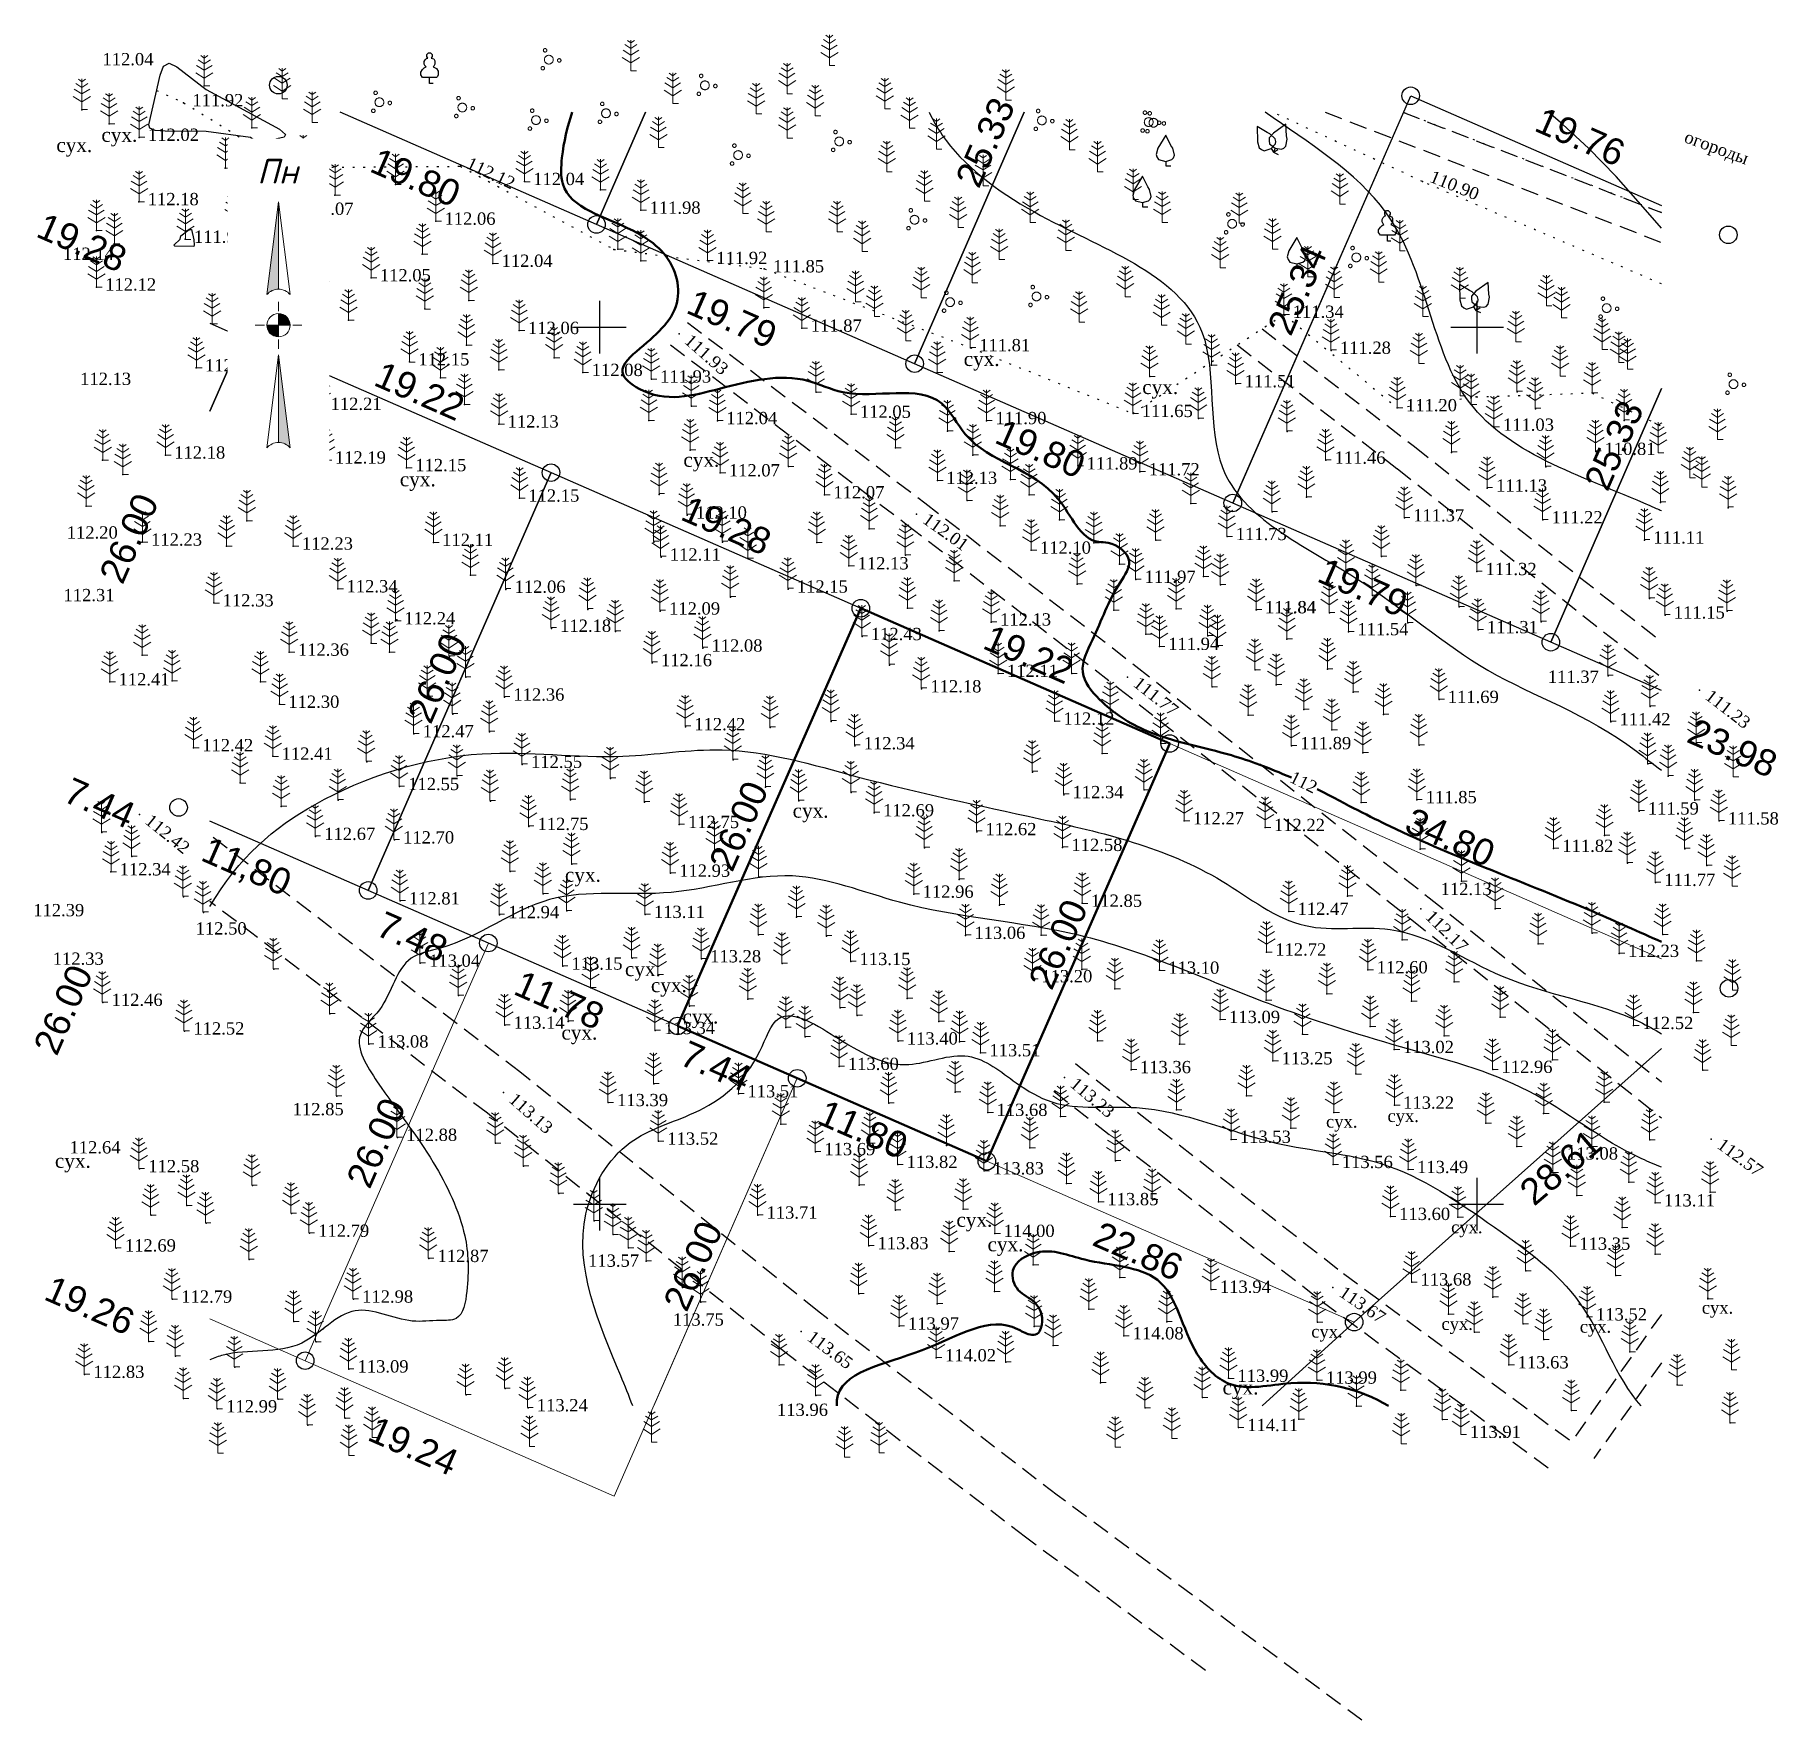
# Model space of a CAD drawing. Header units: millimetres. Extents: x 5405617.8 to 5405717.2, y 5525070.6 to 5525166.7.
import ezdxf
from ezdxf.enums import TextEntityAlignment as Align

# ---------------------------------------------------------------- set-up
doc = ezdxf.new("R2010")
doc.units = ezdxf.units.MM
doc.set_wipeout_variables(frame=1)
for name, pattern in [('DASHEDX2', [1.5, 1, -0.5]), ('HIDDEN', [0.5, 0, -0.5]), ('суцільна', [50, 50, 0])]:
    doc.linetypes.add(name, pattern=pattern)
for name, color, linetype, lineweight in [('#Лист (текст_ПН)', 250, 'Continuous', 0), ('#Штамп', 250, 'Continuous', 0), ('11900000', 1, 'Continuous', 30), ('Контур', 7, 'HIDDEN', 30), ('ТОЧКИ', 7, 'Continuous', 30), ('усл. знак', 7, 'суцільна', 20)]:
    doc.layers.add(name, color=color, linetype=linetype, lineweight=lineweight)
for name, color, linetype in [('SC007', 7, 'Continuous'), ('горизонтали', 42, 'Continuous'), ('дороги', 7, 'Continuous'), ('Ділянки_Межі', 10, 'Continuous'), ('надписи', 7, 'Continuous'), ('отметки', 7, 'Continuous'), ('промеры', 185, 'Continuous'), ('Растительность', 7, 'Continuous')]:
    doc.layers.add(name, color=color, linetype=linetype)
doc.styles.get("Standard").update_dxf_attribs({"font": 'arial.ttf'})
doc.styles.add('times', font='times.ttf')
doc.styles.add('Мой_Топо', font='isocpeui.ttf')

msp = doc.modelspace()

# ---------------------------------------------------------------- texts
at = {"layer": 'горизонтали', "color": 32, "lineweight": 50, "style": 'times'}
msp.add_text('112', height=0.7, rotation=333.33908, dxfattribs=at).set_placement((5405689.564, 5525124.726, 181.067), align=Align.TOP_LEFT)
at = {"layer": 'надписи', "color": 7, "style": 'times'}
for height, p in [(0.8, (5405621.583, 5525161.361, 111.861)), (0.8, (5405619.014, 5525160.781, 111.861)), (0.8, (5405670.738, 5525148.584, 111.861)), (0.8, (5405680.917, 5525146.983, 111.861)), (0.8, (5405654.757, 5525142.836, 111.861)), (0.8, (5405638.593, 5525141.724, 111.861)), (0.8, (5405660.987, 5525122.834, 111.861)), (0.8, (5405648.008, 5525119.179, 111.861)), (0.8, (5405651.429, 5525113.8, 111.861)), (0.8, (5405652.908, 5525112.886, 111.861)), (0.8, (5405654.705, 5525111.096, 111.861)), (0.8, (5405647.806, 5525110.18, 111.861)), (0.7, (5405691.393, 5525105.063, 111.861)), (0.7, (5405694.894, 5525105.384, 111.861)), (0.8, (5405618.933, 5525102.872, 111.861)), (0.8, (5405670.323, 5525099.509, 111.861)), (0.7, (5405698.522, 5525099.044, 111.861)), (0.8, (5405672.095, 5525098.112, 111.861)), (0.7, (5405697.971, 5525093.53, 111.861)), (0.7, (5405712.812, 5525094.455, 111.861)), (0.7, (5405690.55, 5525093.093, 111.861)), (0.7, (5405705.856, 5525093.372, 111.861)), (0.8, (5405685.494, 5525089.95, 111.861))]:
    msp.add_text('сух.', height=height, dxfattribs=at).set_placement(p, align=Align.TOP_LEFT)
at = {"layer": 'отметки', "color": 7, "style": 'times'}
for s, p in [('112.04', (5405621.644, 5525165.626, 112.045)), ('111.92', (5405626.77, 5525163.286, 111.92)), ('112.02', (5405624.237, 5525161.317, 112.017)), ('112.04', (5405646.197, 5525158.795, 112.04)), ('112.18', (5405624.223, 5525157.65, 112.176)), ('112.07', (5405633.048, 5525157.098, 112.072)), ('111.98', (5405652.832, 5525157.162, 111.981)), ('112.06', (5405641.142, 5525156.535, 112.062)), ('111.98', (5405626.858, 5525155.504, 111.98)), ('112.14', (5405619.391, 5525154.533, 112.141)), ('112.04', (5405644.397, 5525154.134, 112.041)), ('111.92', (5405656.636, 5525154.294, 111.92)), ('112.05', (5405637.456, 5525153.307, 112.055)), ('111.85', (5405659.871, 5525153.819, 111.847)), ('112.12', (5405621.798, 5525152.782, 112.119)), ('112.13', (5405631.066, 5525152.187, 112.135)), ('111.34', (5405689.495, 5525151.228, 111.345)), ('112.06', (5405645.901, 5525150.304, 112.059)), ('111.87', (5405662.02, 5525150.437, 111.871)), ('111.81', (5405671.621, 5525149.324, 111.813)), ('111.28', (5405692.184, 5525149.175, 111.28)), ('112.04', (5405627.49, 5525148.172, 112.043)), ('112.15', (5405639.65, 5525148.515, 112.151)), ('112.13', (5405620.37, 5525147.402, 112.127)), ('112.08', (5405649.535, 5525147.911, 112.079)), ('111.93', (5405653.434, 5525147.537, 111.934)), ('111.51', (5405686.749, 5525147.268, 111.515)), ('112.09', (5405630.489, 5525145.771, 112.089)), ('112.21', (5405634.65, 5525145.976, 112.212)), ('112.04', (5405657.2, 5525145.165, 112.038)), ('112.05', (5405664.821, 5525145.529, 112.047)), ('111.90', (5405672.545, 5525145.166, 111.896)), ('111.65', (5405680.889, 5525145.572, 111.648)), ('111.20', (5405695.95, 5525145.901, 111.197)), ('112.13', (5405644.742, 5525144.973, 112.132)), ('111.03', (5405701.478, 5525144.788, 111.026)), ('112.18', (5405625.736, 5525143.203, 112.182)), ('110.81', (5405707.268, 5525143.412, 110.813)), ('112.19', (5405634.894, 5525142.921, 112.192)), ('112.15', (5405639.476, 5525142.485, 112.151)), ('112.07', (5405657.351, 5525142.187, 112.068)), ('111.89', (5405677.743, 5525142.583, 111.891)), ('111.72', (5405681.285, 5525142.246, 111.724)), ('111.46', (5405691.878, 5525142.911, 111.459)), ('112.13', (5405669.739, 5525141.758, 112.13)), ('111.13', (5405701.087, 5525141.321, 111.13)), ('112.15', (5405645.919, 5525140.748, 112.146)), ('112.07', (5405663.309, 5525140.933, 112.072)), ('112.10', (5405655.473, 5525139.782, 112.099)), ('111.37', (5405696.362, 5525139.62, 111.375)), ('111.22', (5405704.253, 5525139.509, 111.224)), ('112.20', (5405619.608, 5525138.644, 112.204)), ('112.23', (5405624.414, 5525138.24, 112.233)), ('112.11', (5405641.007, 5525138.225, 112.109)), ('111.73', (5405686.248, 5525138.556, 111.729)), ('111.11', (5405710.049, 5525138.361, 111.115)), ('112.23', (5405633.014, 5525138.014, 112.233)), ('112.11', (5405653.984, 5525137.39, 112.108)), ('112.10', (5405675.085, 5525137.782, 112.099)), ('112.13', (5405664.692, 5525136.886, 112.134)), ('111.97', (5405681.051, 5525136.12, 111.975)), ('111.32', (5405700.49, 5525136.56, 111.321)), ('112.31', (5405619.421, 5525135.074, 112.31)), ('112.34', (5405635.557, 5525135.577, 112.336)), ('112.06', (5405645.137, 5525135.55, 112.055)), ('112.15', (5405661.228, 5525135.562, 112.153)), ('112.33', (5405628.494, 5525134.776, 112.33)), ('112.09', (5405653.943, 5525134.312, 112.09)), ('111.84', (5405687.904, 5525134.381, 111.837)), ('111.84', (5405687.921, 5525134.386, 111.836)), ('111.15', (5405711.217, 5525134.083, 111.153)), ('112.24', (5405638.846, 5525133.749, 112.24)), ('112.18', (5405647.732, 5525133.327, 112.181)), ('112.13', (5405672.811, 5525133.686, 112.13)), ('111.54', (5405693.182, 5525133.134, 111.544)), ('111.31', (5405700.562, 5525133.248, 111.314)), ('112.08', (5405656.361, 5525132.199, 112.077)), ('112.43', (5405665.444, 5525132.854, 112.432)), ('111.94', (5405682.396, 5525132.294, 111.943)), ('112.36', (5405632.785, 5525131.964, 112.358)), ('112.16', (5405653.482, 5525131.369, 112.162)), ('112.41', (5405622.559, 5525130.271, 112.408)), ('112.11', (5405673.207, 5525130.759, 112.107)), ('111.37', (5405704.037, 5525130.42, 111.375)), ('112.36', (5405645.069, 5525129.404, 112.361)), ('112.18', (5405668.839, 5525129.873, 112.18)), ('111.69', (5405698.333, 5525129.271, 111.685)), ('112.30', (5405632.24, 5525128.995, 112.296)), ('112.47', (5405639.902, 5525127.311, 112.466)), ('112.42', (5405655.381, 5525127.715, 112.423)), ('112.12', (5405676.425, 5525128.031, 112.123)), ('111.42', (5405708.123, 5525127.998, 111.416)), ('112.42', (5405627.329, 5525126.52, 112.42)), ('112.34', (5405665.039, 5525126.627, 112.339)), ('111.89', (5405689.922, 5525126.634, 111.888)), ('112.41', (5405631.859, 5525126.034, 112.41)), ('112.55', (5405646.075, 5525125.568, 112.55)), ('112.55', (5405639.071, 5525124.305, 112.553)), ('112.34', (5405676.94, 5525123.843, 112.343)), ('111.85', (5405697.076, 5525123.557, 111.847)), ('112.75', (5405655.025, 5525122.139, 112.75)), ('112.69', (5405666.141, 5525122.805, 112.686)), ('112.27', (5405683.808, 5525122.349, 112.269)), ('111.59', (5405709.737, 5525122.913, 111.589)), ('111.58', (5405714.297, 5525122.345, 111.58)), ('112.67', (5405634.286, 5525121.462, 112.669)), ('112.70', (5405638.782, 5525121.261, 112.704)), ('112.75', (5405646.445, 5525122.029, 112.748)), ('112.62', (5405671.978, 5525121.733, 112.621)), ('112.22', (5405688.421, 5525121.968, 112.215)), ('112.58', (5405676.878, 5525120.832, 112.585)), ('111.82', (5405704.863, 5525120.779, 111.823)), ('112.34', (5405622.626, 5525119.442, 112.339)), ('112.93', (5405654.519, 5525119.365, 112.932)), ('112.96', (5405668.399, 5525118.169, 112.962)), ('112.13', (5405697.926, 5525118.321, 112.133)), ('111.77', (5405710.674, 5525118.841, 111.775)), ('112.81', (5405639.11, 5525117.786, 112.813)), ('112.85', (5405677.997, 5525117.651, 112.845)), ('112.47', (5405689.769, 5525117.192, 112.474)), ('112.39', (5405617.697, 5525117.114, 112.385)), ('112.94', (5405644.771, 5525117.002, 112.937)), ('113.11', (5405653.078, 5525117.014, 113.109)), ('112.50', (5405626.957, 5525116.071, 112.496)), ('113.06', (5405671.347, 5525115.819, 113.065)), ('112.33', (5405618.81, 5525114.347, 112.326)), ('113.04', (5405640.262, 5525114.231, 113.039)), ('113.28', (5405656.282, 5525114.484, 113.281)), ('113.15', (5405664.797, 5525114.331, 113.152)), ('112.72', (5405688.5, 5525114.871, 112.718)), ('112.23', (5405708.611, 5525114.791, 112.23)), ('113.15', (5405648.379, 5525114.068, 113.149)), ('113.20', (5405675.163, 5525113.347, 113.203)), ('113.10', (5405682.4, 5525113.832, 113.097)), ('112.60', (5405694.282, 5525113.857, 112.602)), ('112.46', (5405622.167, 5525112.003, 112.458)), ('112.52', (5405626.827, 5525110.37, 112.521)), ('113.14', (5405645.081, 5525110.701, 113.144)), ('113.34', (5405653.657, 5525110.394, 113.338)), ('113.09', (5405685.863, 5525111.025, 113.09)), ('112.52', (5405709.421, 5525110.681, 112.519)), ('113.08', (5405637.322, 5525109.628, 113.079)), ('113.40', (5405667.497, 5525109.799, 113.403)), ('113.02', (5405695.776, 5525109.311, 113.022)), ('113.60', (5405664.135, 5525108.349, 113.596)), ('113.51', (5405672.203, 5525109.128, 113.514)), ('113.25', (5405688.859, 5525108.667, 113.248)), ('113.36', (5405680.785, 5525108.167, 113.358)), ('112.96', (5405701.394, 5525108.182, 112.961)), ('113.39', (5405650.977, 5525106.287, 113.395)), ('113.51', (5405658.408, 5525106.788, 113.512)), ('112.85', (5405632.488, 5525105.769, 112.85)), ('113.68', (5405672.609, 5525105.727, 113.676)), ('113.22', (5405695.787, 5525106.141, 113.217)), ('112.88', (5405638.956, 5525104.305, 112.883)), ('112.64', (5405619.765, 5525103.591, 112.637)), ('113.52', (5405653.842, 5525104.09, 113.519)), ('113.69', (5405662.794, 5525103.491, 113.688)), ('113.53', (5405686.481, 5525104.194, 113.535)), ('112.58', (5405624.258, 5525102.517, 112.579)), ('113.82', (5405667.48, 5525102.761, 113.816)), ('113.83', (5405672.4, 5525102.395, 113.828)), ('113.56', (5405692.293, 5525102.758, 113.557)), ('113.49', (5405696.582, 5525102.471, 113.486)), ('113.08', (5405705.129, 5525103.242, 113.079)), ('113.85', (5405678.928, 5525100.641, 113.852)), ('113.11', (5405710.656, 5525100.572, 113.11)), ('113.71', (5405659.498, 5525099.874, 113.712)), ('113.60', (5405695.56, 5525099.796, 113.6)), ('112.79', (5405633.941, 5525098.84, 112.787)), ('114.00', (5405673.015, 5525098.83, 113.996)), ('112.69', (5405622.924, 5525097.999, 112.693)), ('112.87', (5405640.745, 5525097.4, 112.867)), ('113.83', (5405665.826, 5525098.13, 113.827)), ('113.35', (5405705.83, 5525098.099, 113.348)), ('113.57', (5405649.324, 5525097.132, 113.569)), ('113.94', (5405685.343, 5525095.644, 113.943)), ('113.68', (5405696.776, 5525096.062, 113.683)), ('112.79', (5405626.135, 5525095.082, 112.789)), ('112.98', (5405636.446, 5525095.084, 112.978)), ('113.75', (5405654.159, 5525093.773, 113.754)), ('113.97', (5405667.561, 5525093.546, 113.966)), ('113.52', (5405706.781, 5525094.069, 113.517)), ('114.08', (5405680.368, 5525092.991, 114.077)), ('114.02', (5405669.674, 5525091.736, 114.024)), ('113.63', (5405702.316, 5525091.338, 113.634)), ('112.83', (5405621.128, 5525090.794, 112.833)), ('113.09', (5405636.186, 5525091.103, 113.094)), ('113.99', (5405686.34, 5525090.571, 113.987)), ('113.99', (5405691.387, 5525090.465, 113.989)), ('112.99', (5405628.697, 5525088.827, 112.994)), ('113.24', (5405646.402, 5525088.889, 113.241)), ('113.96', (5405660.095, 5525088.63, 113.959)), ('114.11', (5405686.901, 5525087.761, 114.113)), ('113.91', (5405699.594, 5525087.371, 113.908))]:
    msp.add_text(s, height=0.7, dxfattribs=at).set_placement(p, align=Align.TOP_LEFT)
for s, rotation, p in [('огороды', 339.74095, (5405711.996, 5525161.223, 281.561)), ('112.12', 334.49567, (5405642.626, 5525159.724, 112.117)), ('110.90', 338.04399, (5405697.504, 5525158.952, 110.895)), ('111.93', 318.54702, (5405655.221, 5525149.666, 111.934)), ('112.01', 324.42124, (5405668.736, 5525139.458, 112.015)), ('111.77', 321.47056, (5405680.778, 5525130.123, 111.77)), ('111.23', 322.05829, (5405713.375, 5525129.398, 111.231)), ('112.42', 320.90717, (5405624.45, 5525122.295, 112.424)), ('112.17', 315.28347, (5405697.497, 5525116.833, 112.175)), ('113.13', 318.56722, (5405645.217, 5525106.404, 113.13)), ('113.23', 319.7097, (5405677.196, 5525107.286, 113.227)), ('112.57', 323.71061, (5405714.037, 5525103.814, 112.572)), ('113.67', 325.51742, (5405692.472, 5525095.381, 113.668)), ('113.65', 323.31442, (5405662.171, 5525092.849, 113.647))]:
    msp.add_text(s, height=0.7, rotation=rotation, dxfattribs=at).set_placement(p, align=Align.TOP_LEFT)
at = {"layer": 'промеры', "char_height": 1.5, "attachment_point": 1}
for s, insert, rotation in [('25.33', (5405670.223, 5525158.439), 66.37949), ('19.76', (5405703.788, 5525162.599), 336.35584), ('19.80', (5405637.401, 5525160.275), 336.35584), ('19.28', (5405618.38, 5525156.562), 336.35584), ('25.34', (5405688.006, 5525150.019, 107.24), 66.37949), ('19.79', (5405655.439, 5525152.214), 336.35584), ('19.22', (5405637.629, 5525148.091), 336.35584), ('25.33', (5405706.06, 5525141.166), 66.37949), ('19.80', (5405673.02, 5525144.811), 336.35584), ('26.00', (5405621.411, 5525135.864), 66.37949), ('19.28', (5405655.119, 5525140.43), 336.35584), ('19.79', (5405691.404, 5525136.905), 336.35584), ('26.00', (5405638.98, 5525127.896), 66.37949), ('19.22', (5405672.347, 5525133.088), 336.35584), ('23.98', (5405712.47, 5525127.752), 336.35584), ('7.44', (5405619.921, 5525124.378), 336.35584), ('26.00', (5405656.168, 5525119.468), 66.37949), ('34.80', (5405696.373, 5525122.656), 336.35584), ('11,80', (5405627.772, 5525121.005), 336.35584), ('26.00', (5405674.38, 5525112.724), 66.37949), ('7.48', (5405637.743, 5525116.749), 336.35584), ('26.00', (5405617.662, 5525108.991), 66.37949), ('11.78', (5405645.594, 5525113.376), 336.35584), ('7.44', (5405655.051, 5525109.38), 336.35584), ('26.00', (5405635.498, 5525101.401, 107.24), 66.37949), ('11.80', (5405662.903, 5525106.007), 336.35584), ('28.61', (5405702.279, 5525100.984), 40.41841), ('26.00', (5405653.568, 5525094.384, 107.24), 66.37949), ('22.86', (5405678.589, 5525099.065), 336.35584), ('19.26', (5405618.828, 5525095.972), 336.35584), ('19.24', (5405637.273, 5525087.956), 336.35584)]:
    msp.add_mtext(s, dxfattribs=dict(at, insert=insert, rotation=rotation))

# ---------------------------------------------------------------- blocks, each defined once
blk = doc.blocks.new('A$C51FE15A3')
at = {"layer": 'Растительность', "color": 94, "lineweight": 0}
for points in [[(-0.447, 1.172), (0, 0.895), (0.447, 1.172)], [(-0.343, 1.489), (0, 1.267), (0.343, 1.489)], [(-0.201, 1.726), (0, 1.584), (0.201, 1.726)], [(0, 1.75), (0, 0), (0.319, 0)], [(-0.493, 0.753), (0, 0.444), (0.493, 0.753)]]:
    blk.add_lwpolyline(points, dxfattribs=at)
blk = doc.blocks.new('A$C72385B22')
at = {"layer": 'усл. знак'}
for centre, radius in [((0, 0), 0.625), ((-0.02, 1.49), 0.25), ((-1.29, -0.64), 0.25), ((1.28, -0.76), 0.25)]:
    blk.add_circle(centre, radius, dxfattribs=at)
blk = doc.blocks.new('SYMBOL504')
at = {"layer": 'SC007'}
for points in [[(0, 4.375), (-1.125, 2.5), (-1.375, 1.625), (-1.25, 1.25), (-1, 0.875), (0, 0.625), (0.875, 0.875), (1.125, 1.125), (1.25, 1.5), (1, 2.5), (0.75, 2.875), (0, 4.375)], [(0, 0.625), (0, 0), (0.75, 0)]]:
    blk.add_lwpolyline(points, dxfattribs=at)
blk = doc.blocks.new('A$C2ACB5305')
at = {"layer": 'Растительность'}
blk.add_lwpolyline([(0.2, 0), (0.2, 0), (0, 0), (0, 0.35), (-0.4, 0.35), (-0.5, 0.5), (-0.5, 0.65), (-0.4, 0.8), (-0.3, 0.9), (-0.2, 0.95), (-0.25, 1), (-0.3, 1.1), (-0.3, 1.25), (-0.25, 1.35), (-0.15, 1.45), (-0.1, 1.45), (-0.15, 1.55), (-0.15, 1.65), (-0.05, 1.75), (0.05, 1.75), (0.15, 1.65), (0.15, 1.55), (0.1, 1.45), (0.25, 1.4), (0.3, 1.3), (0.3, 1.1), (0.25, 1), (0.2, 0.95), (0.4, 0.85), (0.5, 0.7), (0.5, 0.5), (0.45, 0.4), (0.4, 0.35), (0, 0.35)], dxfattribs=at)
blk = doc.blocks.new('*U5')
at = {"color": 0}
for points in [[(-0.113, 0), (-0.109, -0.029), (-0.097, -0.056)], [(-0.113, 0), (-0.097, -0.056), (0, 0)], [(-0.097, -0.056), (0, -0.113), (0, 0)], [(-0.097, -0.056), (-0.08, -0.08), (-0.056, -0.097)], [(-0.097, -0.056), (-0.056, -0.097), (0, -0.113)], [(-0.056, -0.097), (-0.029, -0.109), (0, -0.113)]]:
    blk.add_solid(points, dxfattribs=at)
blk = doc.blocks.new('*U6')
at = {"color": 0}
for points in [[(0, 0), (0.097, 0.056), (0, 0.113)], [(0.097, 0.056), (0.029, 0.109), (0, 0.113)], [(0, 0), (0.113, 0), (0.097, 0.056)], [(0.097, 0.056), (0.056, 0.097), (0.029, 0.109)], [(0.097, 0.056), (0.08, 0.08), (0.056, 0.097)], [(0.113, 0), (0.109, 0.029), (0.097, 0.056)]]:
    blk.add_solid(points, dxfattribs=at)
blk = doc.blocks.new('*U7')
at = {"color": 0}
for points in [[(0, -1.136), (0.021, -1.138), (0, -0.288)], [(0.021, -1.138), (0.042, -1.142), (0, -0.288)], [(0.042, -1.142), (0.062, -1.15), (0, -0.288)], [(0.062, -1.15), (0.081, -1.16), (0, -0.288)], [(0.081, -1.16), (0.098, -1.173), (0, -0.288)], [(0.098, -1.173), (0.113, -1.188), (0, -0.288)]]:
    blk.add_solid(points, dxfattribs=at)
blk = doc.blocks.new('*U8')
at = {"color": 0}
for points in [[(-0.113, 0.297), (-0.098, 0.312), (0, 1.197)], [(-0.098, 0.312), (-0.081, 0.325), (0, 1.197)], [(-0.081, 0.325), (-0.062, 0.335), (0, 1.197)], [(-0.062, 0.335), (-0.042, 0.343), (0, 1.197)], [(-0.042, 0.343), (-0.021, 0.347), (0, 1.197)], [(-0.021, 0.347), (0, 0.349), (0, 1.197)]]:
    blk.add_solid(points, dxfattribs=at)
blk = doc.blocks.new('#Північ')
at = {"color": 7}
blk.add_wipeout([(-2.901, 10.635), (2.901, 10.635), (2.901, -7.981), (-2.901, -7.981)], dxfattribs=at).dxf.layer = '#Лист (текст_ПН)'
at = {"layer": '#Лист (текст_ПН)'}
for p, q in [((-0.663, 1.748), (0, 7.043)), ((0, 7.043), (0, 2.052)), ((0, 7.043), (0.663, 1.748)), ((0, 1.337), (0, 0.807)), ((-1.337, 0), (-0.807, 0)), ((-0.662, 0), (0.662, 0)), ((0, 0.662), (0, -0.662)), ((1.337, 0), (0.807, 0)), ((0, -1.337), (0, -0.807)), ((-0.663, -6.99), (0, -1.695)), ((0, -1.695), (0.663, -6.99)), ((0, -1.695), (0, -6.686))]:
    blk.add_line(p, q, dxfattribs=at)
at = {"layer": '#Лист (текст_ПН)', "flags": 128}
for points in [[(0, 7.043), (-0.663, 1.748, -0.218585), (0, 2.052)], [(0, 0), (-0.662, 0, 0.414214), (0, -0.662)]]:
    blk.add_lwpolyline(points, format="xyb", close=True, dxfattribs=at)
at = {"layer": '#Лист (текст_ПН)'}
blk.add_circle((0, 0), 0.662, dxfattribs=at)
for centre in [(0, 1.178), (0, -7.56)]:
    blk.add_arc(centre, 0.874, 40.67981, 139.32019, dxfattribs=at)
at = {"layer": '#Лист (текст_ПН)', "xscale": 5.883850111352785, "yscale": 5.883850111352785, "zscale": 5.883850111352785}
for name in ['*U8', '*U5', '*U6', '*U7']:
    blk.add_blockref(name, (0, 0), dxfattribs=at)
at = {"layer": '#Лист (текст_ПН)', "style": 'Мой_Топо'}
blk.add_text('Пн', height=1.4, dxfattribs=at).set_placement((-1.217, 8.077))

# ---------------------------------------------------------------- linework, layer by layer
at = {"layer": '11900000', "color": 7}
for points in [[(5405650, 5525148.5, 0), (5405650, 5525151.5, 0)], [(5405650, 5525148.5, 0), (5405650, 5525151.5, 0)], [(5405700, 5525148.5, 0), (5405700, 5525151.5, 0)], [(5405700, 5525148.5, 0), (5405700, 5525151.5, 0)], [(5405648.5, 5525150, 0), (5405651.5, 5525150, 0)], [(5405648.5, 5525150, 0), (5405651.5, 5525150, 0)], [(5405698.5, 5525150, 0), (5405701.5, 5525150, 0)], [(5405698.5, 5525150, 0), (5405701.5, 5525150, 0)], [(5405650, 5525098.5, 0), (5405650, 5525101.5, 0)], [(5405650, 5525098.5, 0), (5405650, 5525101.5, 0)], [(5405700, 5525098.5, 0), (5405700, 5525101.5, 0)], [(5405700, 5525098.5, 0), (5405700, 5525101.5, 0)], [(5405648.5, 5525100, 0), (5405651.5, 5525100, 0)], [(5405648.5, 5525100, 0), (5405651.5, 5525100, 0)], [(5405698.5, 5525100, 0), (5405701.5, 5525100, 0)], [(5405698.5, 5525100, 0), (5405701.5, 5525100, 0)]]:
    msp.add_polyline3d(points, dxfattribs=at)
at = {"layer": 'горизонтали', "color": 32}
for points in [[(5405627.547, 5525161.142, 112), (5405625.217, 5525161.172, 112), (5405624.657, 5525161.212, 112), (5405624.347, 5525161.332, 112), (5405624.287, 5525161.532, 112), (5405624.927, 5525164.372, 112), (5405625.127, 5525164.882, 112), (5405625.447, 5525165.042, 112), (5405625.887, 5525164.832, 112), (5405627.557, 5525163.552, 112), (5405629.447, 5525162.512, 112), (5405631.727, 5525161.282, 112), (5405632.077, 5525160.982, 112), (5405632.007, 5525160.832, 112), (5405631.587, 5525160.732, 112), (5405631.387, 5525160.622, 112), (5405631.347, 5525160.432, 112), (5405631.477, 5525160.172, 112), (5405631.907, 5525159.532, 112), (5405631.797, 5525159.552, 112), (5405630.077, 5525160.812, 112), (5405627.547, 5525161.142, 112)], [(5405625.767, 5525154.622, 112), (5405625.717, 5525154.662, 112), (5405626.067, 5525155.012, 112), (5405626.107, 5525155.202, 112), (5405626.517, 5525155.512, 112), (5405626.637, 5525155.572, 112), (5405626.717, 5525155.562, 112), (5405626.857, 5525154.972, 112), (5405626.877, 5525154.662, 112), (5405626.847, 5525154.592, 112), (5405625.767, 5525154.622, 112)]]:
    msp.add_polyline3d(points, close=True, dxfattribs=at)
msp.add_polyline3d([(5405710.51, 5525155.636, 110.5), (5405709.607, 5525156.692, 110.5), (5405707.927, 5525158.582, 110.5), (5405706.357, 5525160.202, 110.5), (5405704.897, 5525161.542, 110.5), (5405704.076, 5525162.249, 110.5)], dxfattribs=at)
at = {"layer": 'горизонтали', "color": 32, "lineweight": 50}
for points, knots in [([(5405689.415, 5525124.321), (5405688.103, 5525124.879), (5405685.506, 5525125.878), (5405681.593, 5525126.517), (5405678.78, 5525128.29), (5405677.14, 5525130.319), (5405678.433, 5525132.778), (5405679.078, 5525134.709), (5405680.581, 5525136.764), (5405679.317, 5525137.765), (5405677.461, 5525137.677), (5405675.933, 5525141.885), (5405671.392, 5525142.304), (5405669.087, 5525147.106), (5405664.86, 5525145.566), (5405660.992, 5525147.54), (5405656.942, 5525146.548), (5405653.32, 5525145.539), (5405650.775, 5525147.512), (5405652.928, 5525149.325), (5405654.633, 5525150.791), (5405654.315, 5525153.841), (5405651.708, 5525155.999), (5405647.682, 5525156.882), (5405647.819, 5525160.071), (5405648.144, 5525161.419), (5405648.413, 5525162.249)], [105.96729, 105.96729, 105.96729, 105.96729, 109.295341, 114.328997, 117.562212, 119.373022, 121.295181, 124.95847, 126.253236, 127.841823, 128.392206, 131.73989, 138.209537, 140.411202, 146.07904, 148.174705, 153.227417, 157.82412, 159.162557, 160.836072, 164.352656, 165.903468, 169.284781, 174.080527, 175.575155, 178.192979, 178.192979, 178.192979, 178.192979]), ([(5405710.51, 5525114.96), (5405709.204, 5525115.525), (5405704.191, 5525117.82), (5405697.616, 5525120.155), (5405692.726, 5525122.699), (5405690.888, 5525123.666)], [82.540085, 82.540085, 82.540085, 82.540085, 86.790674, 99.397783, 103.251958, 103.251958, 103.251958, 103.251958]), ([(5405694.947, 5525088.497), (5405693.32, 5525089.464), (5405690.164, 5525090.247), (5405686.032, 5525089.127), (5405683.299, 5525091.947), (5405682.66, 5525096.477), (5405678.004, 5525096.478), (5405675.327, 5525097.696), (5405673.244, 5525096.508), (5405673.734, 5525094.937), (5405675.007, 5525094.501), (5405675.374, 5525093.273), (5405674.953, 5525092.547), (5405674.367, 5525092.537), (5405672.442, 5525093.851), (5405668.747, 5525091.264), (5405663.506, 5525090.425), (5405663.494, 5525088.61), (5405663.501, 5525088.497)], [204.421336, 204.421336, 204.421336, 204.421336, 210.082144, 213.590604, 216.079925, 220.88026, 225.181607, 227.972328, 229.655785, 230.811467, 231.987183, 233.498714, 233.881724, 234.285096, 235.062958, 240.641134, 246.270624, 246.632542, 246.632542, 246.632542, 246.632542])]:
    msp.add_open_spline(points, degree=3, knots=knots, dxfattribs=at)
at = {"layer": 'горизонтали', "color": 32}
for points, knots in [([(5405668.773, 5525162.249), (5405668.979, 5525161.803), (5405670.226, 5525159.598), (5405675.866, 5525155.264), (5405686.057, 5525152.194), (5405683.856, 5525140.284), (5405693.398, 5525136.153), (5405700.485, 5525129.751), (5405706.655, 5525127.879), (5405710.037, 5525125.08), (5405710.51, 5525124.744)], [82.89905, 82.89905, 82.89905, 82.89905, 84.572332, 91.416886, 103.203288, 110.981143, 120.846627, 130.028893, 139.680741, 141.244679, 141.244679, 141.244679, 141.244679]), ([(5405710.51, 5525139.521), (5405710.419, 5525139.563), (5405706.445, 5525141.37), (5405697.553, 5525143.874), (5405697.05, 5525156.499), (5405690.353, 5525160.536), (5405687.922, 5525162.249)], [97.769226, 97.769226, 97.769226, 97.769226, 98.056517, 110.325842, 122.1396, 130.534851, 130.534851, 130.534851, 130.534851]), ([(5405627.766, 5525116.979), (5405629.426, 5525119.777), (5405633.716, 5525123.443), (5405642.682, 5525126.351), (5405650.521, 5525125.146), (5405657.722, 5525126.406), (5405665.591, 5525123.977), (5405675.141, 5525121.998), (5405684.025, 5525119.942), (5405689.831, 5525115.172), (5405695.924, 5525116.342), (5405701.643, 5525112.203), (5405707.314, 5525111.492), (5405710.108, 5525109.961), (5405710.51, 5525109.719)], [189.741605, 189.741605, 189.741605, 189.741605, 198.155168, 208.112251, 216.133304, 221.799072, 229.654194, 240.307675, 251.306516, 256.6977, 261.523915, 268.451351, 276.71451, 278.135589, 278.135589, 278.135589, 278.135589]), ([(5405710.51, 5525102.116), (5405710.137, 5525102.265), (5405707.391, 5525103.375), (5405703.147, 5525106.992), (5405695.526, 5525108.926), (5405686.956, 5525111.649), (5405677.812, 5525115.948), (5405668.363, 5525116.381), (5405660.774, 5525119.554), (5405654.149, 5525117.165), (5405646.892, 5525118.341), (5405642.724, 5525114.853), (5405638.474, 5525114.108), (5405638.058, 5525111.373), (5405635.674, 5525109.491), (5405637.956, 5525105.892), (5405640.41, 5525102.911), (5405642.475, 5525098.603), (5405642.551, 5525095.719), (5405642.18, 5525093.334), (5405640.621, 5525093.399), (5405638.778, 5525093.138), (5405635.799, 5525094.795), (5405632.949, 5525091.153), (5405629.637, 5525091.829), (5405628.01, 5525091.234), (5405627.766, 5525091.124)], [78.774351, 78.774351, 78.774351, 78.774351, 79.957338, 87.498258, 95.204411, 103.125935, 114.626248, 125.009981, 131.302804, 138.280759, 145.221956, 152.023012, 153.792786, 157.238403, 159.036588, 161.883134, 167.480404, 172.02745, 175.191691, 176.860986, 177.776803, 179.359266, 182.66385, 186.23147, 190.763459, 191.588945, 191.588945, 191.588945, 191.588945]), ([(5405651.872, 5525088.497), (5405651.658, 5525089.07), (5405650.241, 5525092.564), (5405647.791, 5525097.948), (5405651.196, 5525103.886), (5405655.866, 5525105.087), (5405658.855, 5525107.454), (5405660.158, 5525111.685), (5405664.053, 5525109.072), (5405667.215, 5525107.353), (5405671.031, 5525109.095), (5405673.486, 5525106.998), (5405676.446, 5525105.221), (5405681.865, 5525106.051), (5405687.754, 5525103.185), (5405695.159, 5525102.759), (5405700.762, 5525098.87), (5405706.481, 5525094.795), (5405707.882, 5525090.147), (5405709.33, 5525088.497)], [137.095489, 137.095489, 137.095489, 137.095489, 138.940826, 148.380777, 153.163384, 157.173138, 162.314513, 164.474455, 168.128542, 172.341737, 175.757786, 178.883147, 181.190936, 186.025633, 194.245086, 200.372974, 207.736732, 214.236882, 221.055373, 221.055373, 221.055373, 221.055373])]:
    msp.add_open_spline(points, degree=3, knots=knots, dxfattribs=at)
at = {"layer": 'дороги', "color": 7, "linetype": 'DASHEDX2'}
for points, elevation in [([(5405691.348, 5525162.249), (5405710.51, 5525154.824)], 112.445), ([(5405695.761, 5525162.249), (5405710.51, 5525156.531)], 112.445), ([(5405654.994, 5525150.267), (5405668.517, 5525139.985), (5405680.553, 5525130.68), (5405697.277, 5525117.467), (5405710.51, 5525106.969)], 111.93), ([(5405654.026, 5525148.993), (5405667.543, 5525138.715), (5405679.567, 5525129.42), (5405696.283, 5525116.213), (5405710.51, 5525104.926)], 111.93), ([(5405686.328, 5525148.98), (5405695.447, 5525141.93), (5405710.51, 5525130.029)], 110.99), ([(5405687.744, 5525149.908), (5405696.433, 5525143.19), (5405710.51, 5525132.068)], 110.99), ([(5405677.108, 5525108.015), (5405692.382, 5525096.048), (5405705.386, 5525086.469)], 113.227), ([(5405675.874, 5525106.441), (5405691.172, 5525094.456), (5405704.161, 5525084.888)], 113.227)]:
    msp.add_lwpolyline(points, dxfattribs=dict(at, elevation=elevation))
for points in [[(5405693.433, 5525070.585), (5405676.065, 5525083.409), (5405662.398, 5525093.926), (5405645.436, 5525107.541), (5405627.766, 5525121.04)], [(5405684.516, 5525073.423), (5405674.257, 5525081.015), (5405660.544, 5525091.568), (5405643.586, 5525105.179), (5405627.766, 5525117.264)], [(5405710.51, 5525093.719), (5405705.386, 5525086.469)], [(5405710.51, 5525090.947), (5405706.664, 5525085.505)]]:
    msp.add_lwpolyline(points, dxfattribs=at)
at = {"layer": 'Ділянки_Межі'}
for points in [[(5405710.51, 5525146.504), (5405704.21, 5525132.034), (5405686.078, 5525139.972), (5405696.219, 5525163.189), (5405710.51, 5525156.932)], [(5405652.603, 5525162.249), (5405649.808, 5525155.851), (5405635.195, 5525162.249)], [(5405674.181, 5525162.249), (5405667.94, 5525147.913), (5405649.808, 5525155.851), (5405652.603, 5525162.249)], [(5405695.809, 5525162.249), (5405686.078, 5525139.972), (5405667.94, 5525147.913), (5405674.181, 5525162.249)], [(5405627.766, 5525150.219), (5405629.608, 5525149.412), (5405627.766, 5525145.212)], [(5405710.51, 5525129.276), (5405704.21, 5525132.034), (5405710.51, 5525146.504)]]:
    msp.add_lwpolyline(points, dxfattribs=at)
at = {"layer": 'Ділянки_Межі', "lineweight": 25}
msp.add_lwpolyline([(5405627.766, 5525145.212), (5405629.608, 5525149.412), (5405647.215, 5525141.703), (5405636.788, 5525117.886), (5405627.766, 5525121.836)], dxfattribs=at)
at = {"layer": 'Ділянки_Межі'}
msp.add_lwpolyline([(5405636.788, 5525117.886), (5405647.215, 5525141.703), (5405664.875, 5525133.972), (5405654.432, 5525110.161), (5405643.642, 5525114.885)], close=True, dxfattribs=at)
at = {"layer": 'Ділянки_Межі', "lineweight": 50}
msp.add_lwpolyline([(5405654.432, 5525110.161), (5405664.875, 5525133.972), (5405682.482, 5525126.263), (5405672.055, 5525102.446), (5405661.249, 5525107.177)], close=True, dxfattribs=at)
at = {"layer": 'Ділянки_Межі', "lineweight": 0}
for points in [[(5405710.51, 5525108.876), (5405692.998, 5525093.277), (5405672.055, 5525102.446), (5405682.482, 5525126.263), (5405710.51, 5525113.993)], [(5405627.766, 5525121.836), (5405636.788, 5525117.886), (5405643.642, 5525114.885), (5405633.199, 5525091.075), (5405627.766, 5525093.454)], [(5405653.07, 5525088.497), (5405661.249, 5525107.177), (5405672.055, 5525102.446), (5405692.998, 5525093.277), (5405687.75, 5525088.497)]]:
    msp.add_lwpolyline(points, dxfattribs=at)
msp.add_lwpolyline([(5405633.199, 5525091.075), (5405643.642, 5525114.885), (5405654.432, 5525110.161), (5405661.249, 5525107.177), (5405650.821, 5525083.359)], close=True, dxfattribs=at)
at = {"layer": 'Контур', "color": 7, "linetype": 'HIDDEN'}
for points, elevation in [([(5405624.73, 5525163.497), (5405626.28, 5525162.79), (5405632.31, 5525159.09), (5405642.05, 5525159.17), (5405650.794, 5525154.431), (5405659.38, 5525153.32), (5405671.11, 5525148.83), (5405680.38, 5525145.08), (5405688.995, 5525150.728), (5405695.45, 5525145.401), (5405699.954, 5525146.023), (5405706.561, 5525146.246), (5405710.51, 5525144.363)], 112.419), ([(5405710.51, 5525152.463), (5405696.89, 5525158.3), (5405688.368, 5525162.249)], 110.644), ([(5405710.51, 5525156.531), (5405695.761, 5525162.249)], 109.33)]:
    msp.add_lwpolyline(points, dxfattribs=dict(at, elevation=elevation))
at = {"layer": 'отметки', "color": 7}
for p in [(5405627.446, 5525163.747, 112.006), (5405620.461, 5525162.395, 112.087), (5405626.27, 5525162.786, 111.92), (5405622.018, 5525161.58, 112.11), (5405630.149, 5525161.363, 111.972), (5405623.737, 5525160.817, 112.017), (5405628.641, 5525159.065, 112.106), (5405632.306, 5525159.087, 112.003), (5405633.082, 5525159.201, 112.053), (5405642.047, 5525159.17, 112.117), (5405630.431, 5525157.997, 112.131), (5405638.343, 5525158.133, 112.148), (5405645.697, 5525158.295, 112.04), (5405696.894, 5525158.303, 110.895), (5405623.723, 5525157.15, 112.176), (5405631.32, 5525157.004, 112.102), (5405634.891, 5525157.53, 112.092), (5405650.035, 5525157.822, 111.922), (5405629.112, 5525155.963, 112.099), (5405632.548, 5525156.598, 112.072), (5405640.642, 5525156.035, 112.062), (5405652.332, 5525156.662, 111.981), (5405621.302, 5525155.499, 112.162), (5405626.358, 5525155.004, 111.98), (5405622.317, 5525154.752, 112.279), (5405639.875, 5525154.15, 112.017), (5405650.794, 5525154.431, 112.018), (5405651.019, 5525154.442, 112.023), (5405643.897, 5525153.634, 112.041), (5405652.328, 5525153.773, 112.018), (5405656.136, 5525153.794, 111.92), (5405659.371, 5525153.319, 111.847), (5405621.298, 5525152.282, 112.119), (5405636.956, 5525152.807, 112.055), (5405630.566, 5525151.687, 112.135), (5405634.069, 5525151.875, 112.149), (5405640.014, 5525151.034, 112.094), (5405642.524, 5525151.525, 111.997), (5405659.341, 5525151.108, 111.948), (5405627.887, 5525150.183, 112.201), (5405635.664, 5525150.393, 112.144), (5405688.995, 5525150.728, 111.345), (5405630.522, 5525149.201, 112.184), (5405632.518, 5525149.953, 112.283), (5405642.393, 5525148.973, 112.116), (5405645.401, 5525149.804, 112.059), (5405654.515, 5525149.622, 111.934), (5405661.52, 5525149.937, 111.871), (5405639.15, 5525148.015, 112.151), (5405647.384, 5525148.249, 112.034), (5405671.121, 5525148.824, 111.813), (5405691.684, 5525148.675, 111.28), (5405626.99, 5525147.672, 112.043), (5405640.909, 5525147.114, 112.19), (5405644.237, 5525147.56, 112.069), (5405649.035, 5525147.411, 112.079), (5405652.934, 5525147.037, 111.934), (5405669.231, 5525147.415, 111.947), (5405681.342, 5525147.177, 111.662), (5405684.868, 5525147.836, 111.537), (5405632.851, 5525146.504, 112.22), (5405662.319, 5525146.295, 112.041), (5405686.249, 5525146.768, 111.515), (5405699.954, 5525146.023, 110.986), (5405702.289, 5525146.318, 110.947), (5405706.561, 5525146.246, 110.87), (5405629.989, 5525145.271, 112.089), (5405634.15, 5525145.476, 112.212), (5405642.281, 5525145.586, 112.173), (5405655.212, 5525145.501, 112.019), (5405664.321, 5525145.029, 112.047), (5405680.389, 5525145.072, 111.648), (5405695.45, 5525145.401, 111.197), (5405703.327, 5525145.339, 110.921), (5405644.242, 5525144.473, 112.132), (5405652.798, 5525144.677, 112.052), (5405656.7, 5525144.665, 112.038), (5405669.813, 5525144.074, 112.044), (5405672.045, 5525144.666, 111.896), (5405684.118, 5525144.791, 111.456), (5405689.175, 5525144.058, 111.413), (5405700.978, 5525144.288, 111.026), (5405708.395, 5525144.673, 110.894), (5405666.85, 5525143.112, 112.079), (5405621.652, 5525142.414, 112.271), (5405625.236, 5525142.703, 112.182), (5405634.394, 5525142.421, 112.192), (5405655.15, 5525142.993, 112.103), (5405660.747, 5525142.058, 112.074), (5405671.262, 5525142.705, 112.042), (5405677.243, 5525142.083, 111.891), (5405691.378, 5525142.411, 111.459), (5405698.554, 5525142.86, 111.189), (5405703.926, 5525142.036, 111.103), (5405706.768, 5525142.912, 110.813), (5405622.797, 5525141.594, 112.329), (5405638.976, 5525141.985, 112.151), (5405656.851, 5525141.687, 112.068), (5405669.239, 5525141.258, 112.13), (5405673.407, 5525141.312, 112.039), (5405680.785, 5525141.746, 111.724), (5405645.419, 5525140.248, 112.146), (5405653.385, 5525140.461, 112.1), (5405662.809, 5525140.433, 112.072), (5405670.929, 5525140.116, 112.086), (5405674.478, 5525140.439, 112.046), (5405690.283, 5525140.307, 111.452), (5405700.587, 5525140.821, 111.13), (5405620.714, 5525139.795, 112.276), (5405654.973, 5525139.282, 112.099), (5405668.038, 5525139.342, 112.015), (5405683.694, 5525139.938, 111.7), (5405688.317, 5525139.475, 111.457), (5405695.862, 5525139.12, 111.375), (5405710.465, 5525140.004, 110.975), (5405714.32, 5525139.704, 110.973), (5405629.879, 5525138.958, 112.216), (5405665.352, 5525138.494, 112.096), (5405672.826, 5525138.675, 112.102), (5405676.196, 5525139.012, 112.051), (5405685.748, 5525138.056, 111.729), (5405703.753, 5525139.009, 111.224), (5405623.914, 5525137.74, 112.233), (5405628.719, 5525137.51, 112.189), (5405632.514, 5525137.514, 112.233), (5405640.507, 5525137.725, 112.109), (5405653.08, 5525137.744, 112.1), (5405656.992, 5525137.737, 112.089), (5405662.36, 5525137.72, 112.118), (5405674.585, 5525137.282, 112.099), (5405678.163, 5525137.704, 111.997), (5405681.681, 5525137.848, 111.909), (5405709.549, 5525137.861, 111.115), (5405653.484, 5525136.89, 112.108), (5405658.448, 5525136.783, 112.108), (5405664.192, 5525136.386, 112.134), (5405667.413, 5525137.006, 112.121), (5405679.622, 5525136.485, 112.016), (5405692.539, 5525136.107, 111.512), (5405694.553, 5525136.919, 111.362), (5405699.99, 5525136.06, 111.321), (5405635.057, 5525135.077, 112.336), (5405642.621, 5525135.855, 112.133), (5405660.728, 5525135.062, 112.153), (5405670.198, 5525135.531, 112.032), (5405677.202, 5525135.351, 112.071), (5405680.551, 5525135.62, 111.975), (5405684.41, 5525135.786, 111.889), (5405685.372, 5525135.311, 111.863), (5405696.526, 5525135.269, 111.386), (5405627.994, 5525134.276, 112.33), (5405644.637, 5525135.05, 112.055), (5405657.447, 5525134.6, 112.123), (5405694.04, 5525134.691, 111.49), (5405709.836, 5525134.533, 111.063), (5405638.346, 5525133.249, 112.24), (5405638.417, 5525133.32, 112.241), (5405649.318, 5525133.905, 112.023), (5405653.443, 5525133.812, 112.09), (5405667.54, 5525133.972, 112.096), (5405672.311, 5525133.186, 112.13), (5405679.295, 5525133.862, 111.979), (5405682.853, 5525133.93, 111.927), (5405687.404, 5525133.881, 111.837), (5405687.421, 5525133.886, 111.836), (5405691.593, 5525133.714, 111.595), (5405696.053, 5525133.143, 111.505), (5405698.988, 5525134.051, 111.349), (5405703.655, 5525133.201, 111.301), (5405710.717, 5525133.583, 111.153), (5405714.255, 5525133.803, 111.147), (5405647.232, 5525132.827, 112.181), (5405650.897, 5525132.644, 112.061), (5405664.944, 5525132.354, 112.432), (5405669.331, 5525132.692, 112.118), (5405681.129, 5525132.486, 111.969), (5405684.649, 5525132.398, 111.857), (5405689.165, 5525132.216, 111.798), (5405692.682, 5525132.634, 111.544), (5405700.062, 5525132.748, 111.314), (5405623.906, 5525131.294, 112.322), (5405632.285, 5525131.464, 112.358), (5405636.961, 5525131.973, 112.145), (5405638.004, 5525131.461, 112.146), (5405641.418, 5525131.226, 112.266), (5405655.861, 5525131.699, 112.077), (5405681.896, 5525131.794, 111.943), (5405685.208, 5525131.84, 111.873), (5405652.982, 5525130.869, 112.162), (5405666.501, 5525130.729, 112.187), (5405672.707, 5525130.259, 112.107), (5405676.901, 5525130.251, 112.031), (5405687.349, 5525130.459, 111.692), (5405691.485, 5525130.504, 111.691), (5405707.468, 5525130.124, 111.375), (5405622.059, 5525129.771, 112.408), (5405625.609, 5525129.83, 112.373), (5405630.645, 5525129.775, 112.348), (5405642.352, 5525130.038, 112.321), (5405668.339, 5525129.373, 112.18), (5405680.075, 5525130.043, 111.77), (5405684.897, 5525129.492, 111.95), (5405688.557, 5525129.614, 111.766), (5405692.948, 5525129.197, 111.729), (5405712.673, 5525129.311, 111.231), (5405631.74, 5525128.495, 112.296), (5405640.184, 5525128.924, 112.382), (5405644.569, 5525128.904, 112.361), (5405690.128, 5525128.197, 111.784), (5405697.833, 5525128.771, 111.685), (5405709.861, 5525128.364, 111.317), (5405641.611, 5525127.929, 113.005), (5405654.881, 5525127.215, 112.423), (5405659.708, 5525127.166, 112.287), (5405663.179, 5525127.515, 112.282), (5405675.925, 5525127.531, 112.123), (5405679.099, 5525128.039, 112.013), (5405686.96, 5525127.875, 111.852), (5405694.668, 5525127.918, 111.701), (5405707.623, 5525127.498, 111.416), (5405639.402, 5525126.811, 112.466), (5405643.715, 5525126.921, 112.411), (5405664.539, 5525126.127, 112.339), (5405681.972, 5525126.254, 112.014), (5405689.422, 5525126.134, 111.888), (5405691.731, 5525127.036, 111.824), (5405696.693, 5525126.169, 111.783), (5405712.507, 5525126.288, 111.408), (5405626.829, 5525126.02, 112.42), (5405631.359, 5525125.534, 112.41), (5405636.709, 5525125.224, 112.448), (5405657.594, 5525125.333, 112.539), (5405678.635, 5525125.686, 112.07), (5405693.498, 5525125.739, 111.869), (5405641.867, 5525124.411, 112.552), (5405645.575, 5525125.068, 112.55), (5405650.598, 5525124.274, 112.575), (5405674.652, 5525124.632, 112.37), (5405709.731, 5525125.094, 111.531), (5405710.901, 5525124.405, 111.499), (5405629.491, 5525124.013, 112.415), (5405638.571, 5525123.805, 112.553), (5405659.444, 5525123.78, 112.636), (5405664.317, 5525123.465, 112.601), (5405676.44, 5525123.343, 112.343), (5405681.018, 5525123.612, 112.17), (5405623.747, 5525122.222, 112.424), (5405631.832, 5525122.676, 112.359), (5405635.082, 5525123.035, 112.583), (5405643.758, 5525122.976, 112.616), (5405648.33, 5525123.048, 112.668), (5405652.538, 5525122.924, 112.7), (5405661.349, 5525122.991, 112.733), (5405665.641, 5525122.305, 112.686), (5405693.4, 5525122.891, 111.946), (5405696.576, 5525123.057, 111.847), (5405709.237, 5525122.413, 111.589), (5405712.412, 5525123.024, 111.541), (5405621.604, 5525121.194, 112.497), (5405645.945, 5525121.529, 112.748), (5405654.525, 5525121.639, 112.75), (5405671.478, 5525121.233, 112.621), (5405683.308, 5525121.849, 112.269), (5405687.921, 5525121.468, 112.215), (5405713.797, 5525121.845, 111.58), (5405633.786, 5525120.962, 112.669), (5405638.282, 5525120.761, 112.704), (5405668.502, 5525120.313, 112.787), (5405676.378, 5525120.332, 112.585), (5405696.761, 5525120.247, 112.041), (5405704.363, 5525120.279, 111.823), (5405707.274, 5525121.01, 111.715), (5405711.847, 5525120.265, 111.654), (5405623.327, 5525119.821, 112.492), (5405648.401, 5525119.378, 112.84), (5405656.558, 5525120.064, 112.919), (5405708.579, 5525119.447, 111.682), (5405713.093, 5525119.3, 111.664), (5405622.126, 5525118.942, 112.339), (5405644.892, 5525118.965, 112.91), (5405654.019, 5525118.865, 112.932), (5405659.057, 5525118.64, 112.951), (5405670.48, 5525118.502, 112.848), (5405699.114, 5525118.409, 112.133), (5405710.174, 5525118.341, 111.775), (5405626.258, 5525117.528, 112.435), (5405638.61, 5525117.286, 112.813), (5405646.771, 5525117.701, 112.957), (5405667.899, 5525117.669, 112.962), (5405692.615, 5525117.563, 112.477), (5405627.403, 5525116.634, 112.496), (5405644.271, 5525116.502, 112.937), (5405648.109, 5525116.722, 113.078), (5405652.578, 5525116.514, 113.109), (5405661.214, 5525116.366, 113.163), (5405672.781, 5525117.045, 112.924), (5405677.497, 5525117.151, 112.845), (5405689.269, 5525116.692, 112.474), (5405696.79, 5525116.83, 112.175), (5405701.039, 5525116.84, 112.253), (5405659.04, 5525115.346, 113.124), (5405662.914, 5525115.282, 113.194), (5405670.847, 5525115.319, 113.065), (5405675.148, 5525115.327, 113.042), (5405706.556, 5525115.445, 112.1), (5405710.597, 5525115.364, 111.939), (5405688, 5525114.371, 112.718), (5405695.738, 5525115.063, 112.541), (5405703.483, 5525114.84, 112.337), (5405708.111, 5525114.291, 112.23), (5405631.411, 5525113.401, 112.668), (5405639.762, 5525113.731, 113.039), (5405647.879, 5525113.568, 113.149), (5405651.83, 5525114.019, 113.187), (5405655.782, 5525113.984, 113.281), (5405660.394, 5525113.716, 113.26), (5405664.297, 5525113.831, 113.152), (5405677.47, 5525113.385, 113.066), (5405681.9, 5525113.332, 113.097), (5405693.782, 5525113.357, 112.602), (5405712.517, 5525113.865, 112.011), (5405649.483, 5525112.341, 113.238), (5405653.315, 5525113.073, 113.312), (5405674.663, 5525112.847, 113.203), (5405679.356, 5525112.278, 113.122), (5405698.694, 5525112.672, 112.577), (5405621.667, 5525111.503, 112.458), (5405641.943, 5525111.89, 113.126), (5405655.101, 5525111.291, 113.42), (5405658.439, 5525111.686, 113.427), (5405667.522, 5525111.723, 113.339), (5405687.98, 5525111.634, 112.992), (5405691.445, 5525111.996, 112.836), (5405696.27, 5525111.578, 112.73), (5405634.61, 5525110.846, 112.759), (5405648.199, 5525110.423, 113.224), (5405648.209, 5525110.43, 113.24), (5405663.691, 5525111.188, 113.364), (5405664.661, 5525110.759, 113.405), (5405669.327, 5525110.419, 113.384), (5405685.363, 5525110.525, 113.09), (5405701.321, 5525110.657, 112.657), (5405712.349, 5525110.918, 112.334), (5405626.327, 5525109.87, 112.521), (5405644.581, 5525110.201, 113.144), (5405653.157, 5525109.894, 113.338), (5405660.603, 5525110.071, 113.517), (5405661.699, 5525109.534, 113.535), (5405666.997, 5525109.299, 113.403), (5405670.506, 5525109.256, 113.393), (5405678.374, 5525109.307, 113.281), (5405690.052, 5525109.683, 113.067), (5405693.913, 5525110.126, 112.914), (5405698.119, 5525109.602, 112.888), (5405708.921, 5525110.181, 112.519), (5405636.822, 5525109.128, 113.079), (5405671.703, 5525108.628, 113.514), (5405683.046, 5525109.129, 113.234), (5405695.276, 5525108.811, 113.022), (5405663.635, 5525107.849, 113.596), (5405680.285, 5525107.667, 113.358), (5405688.359, 5525108.167, 113.248), (5405693.091, 5525107.423, 113.162), (5405700.894, 5525107.682, 112.961), (5405704.3, 5525108.224, 112.808), (5405712.869, 5525107.636, 112.508), (5405644.511, 5525106.36, 113.13), (5405653.065, 5525106.861, 113.409), (5405657.908, 5525106.288, 113.512), (5405670.255, 5525106.386, 113.593), (5405676.491, 5525107.228, 113.227), (5405635, 5525106.162, 112.85), (5405650.477, 5525105.787, 113.395), (5405666.465, 5525105.753, 113.679), (5405682.861, 5525105.378, 113.452), (5405686.863, 5525106.173, 113.367), (5405695.287, 5525105.641, 113.217), (5405707.247, 5525105.809, 112.868), (5405660.322, 5525104.552, 113.598), (5405672.109, 5525105.227, 113.676), (5405676.259, 5525104.997, 113.63), (5405689.394, 5525104.327, 113.402), (5405691.838, 5525105.231, 113.344), (5405700.511, 5525104.614, 113.15), (5405703.795, 5525105.16, 113.076), (5405638.456, 5525103.805, 112.883), (5405644.051, 5525103.47, 113.275), (5405653.342, 5525103.59, 113.519), (5405665.385, 5525103.465, 113.778), (5405669.752, 5525103.342, 113.806), (5405685.981, 5525103.694, 113.535), (5405702.263, 5525103.285, 113.171), (5405706.553, 5525103.283, 113.079), (5405709.843, 5525103.659, 112.94), (5405713.338, 5525103.707, 112.572), (5405662.294, 5525102.991, 113.688), (5405674.515, 5525103.211, 113.725), (5405679.387, 5525102.478, 113.743), (5405623.758, 5525102.017, 112.579), (5405645.638, 5525102.175, 113.375), (5405666.98, 5525102.261, 113.816), (5405671.9, 5525101.895, 113.828), (5405691.793, 5525102.258, 113.557), (5405696.082, 5525101.971, 113.486), (5405704.316, 5525101.809, 113.184), (5405630.188, 5525101.068, 112.702), (5405647.653, 5525100.611, 113.387), (5405664.785, 5525101.087, 113.794), (5405676.6, 5525101.174, 113.82), (5405705.695, 5525100.503, 113.193), (5405708.654, 5525101.247, 113.096), (5405713.287, 5525100.685, 113.008), (5405624.424, 5525099.37, 112.638), (5405626.46, 5525099.915, 112.663), (5405632.425, 5525099.467, 112.733), (5405658.998, 5525099.374, 113.712), (5405666.847, 5525099.659, 113.909), (5405670.706, 5525099.708, 113.942), (5405678.428, 5525100.141, 113.852), (5405681.491, 5525100.256, 113.816), (5405695.06, 5525099.296, 113.6), (5405710.156, 5525100.072, 113.11), (5405627.547, 5525098.917, 112.657), (5405633.441, 5525098.34, 112.787), (5405649.667, 5525099.051, 113.532), (5405672.515, 5525098.33, 113.996), (5405698.914, 5525099.253, 113.565), (5405708.279, 5525098.67, 113.172), (5405622.424, 5525097.499, 112.693), (5405650.751, 5525098.271, 113.623), (5405651.623, 5525097.504, 113.569), (5405665.326, 5525097.63, 113.827), (5405669.916, 5525097.301, 113.955), (5405705.33, 5525097.599, 113.348), (5405630.012, 5525096.844, 112.829), (5405640.245, 5525096.9, 112.867), (5405652.645, 5525096.759, 113.644), (5405674.705, 5525096.542, 114.019), (5405710.146, 5525097.153, 113.212), (5405679.647, 5525095.823, 114.05), (5405696.276, 5525095.562, 113.683), (5405702.776, 5525096.199, 113.516), (5405707.904, 5525095.926, 113.302), (5405625.635, 5525094.582, 112.789), (5405635.946, 5525094.584, 112.978), (5405654.7, 5525095.24, 113.714), (5405655.749, 5525094.417, 113.754), (5405664.759, 5525094.892, 113.89), (5405669.23, 5525094.319, 113.923), (5405672.494, 5525095.029, 113.98), (5405684.843, 5525095.144, 113.943), (5405691.777, 5525095.252, 113.668), (5405700.908, 5525094.706, 113.62), (5405713.148, 5525094.603, 113.19), (5405713.164, 5525094.643, 113.179), (5405677.876, 5525094.01, 114.031), (5405698.374, 5525093.729, 113.684), (5405706.281, 5525093.569, 113.517), (5405632.561, 5525093.309, 112.932), (5405661.471, 5525092.747, 113.647), (5405667.061, 5525093.046, 113.966), (5405674.758, 5525093.021, 113.989), (5405679.868, 5525092.491, 114.077), (5405682.31, 5525093.299, 114.045), (5405690.902, 5525093.271, 113.895), (5405699.85, 5525092.698, 113.671), (5405702.626, 5525093.179, 113.58), (5405624.294, 5525092.168, 112.907), (5405625.809, 5525091.342, 112.947), (5405633.82, 5525092.145, 113.016), (5405675.837, 5525091.939, 114.045), (5405703.799, 5525092.276, 113.588), (5405708.716, 5525091.591, 113.46), (5405629.189, 5525090.711, 113.025), (5405635.686, 5525090.603, 113.094), (5405660.22, 5525090.832, 113.865), (5405669.174, 5525091.236, 114.024), (5405673.134, 5525090.995, 114.063), (5405701.816, 5525090.838, 113.634), (5405620.628, 5525090.294, 112.833), (5405644.599, 5525089.496, 113.202), (5405678.54, 5525089.813, 114.083), (5405685.84, 5525090.071, 113.987), (5405690.887, 5525089.965, 113.989), (5405695.658, 5525089.395, 113.894), (5405711.412, 5525089.695, 113.418), (5405626.266, 5525088.922, 113.025), (5405631.657, 5525088.874, 113.031), (5405642.375, 5525089.128, 113.148), (5405645.902, 5525088.389, 113.241), (5405662.303, 5525089.1, 113.959), (5405681.081, 5525088.388, 114.074), (5405684.353, 5525088.972, 114.074), (5405693.131, 5525088.483, 114.001), (5405628.197, 5525088.327, 112.994), (5405633.35, 5525087.409, 113.097), (5405635.471, 5525087.792, 113.11), (5405689.85, 5525087.743, 114.088), (5405698.03, 5525087.732, 113.936), (5405705.383, 5525088.234, 113.689), (5405714.425, 5525087.533, 113.418), (5405686.401, 5525087.261, 114.113)]:
    msp.add_point(p, dxfattribs=at)
at = {"layer": 'ТОЧКИ'}
for centre in [(5405631.669, 5525163.793), (5405696.219, 5525163.189, 107.24), (5405649.804, 5525155.853), (5405714.323, 5525155.263), (5405629.608, 5525149.412, 107.24), (5405667.94, 5525147.913), (5405647.215, 5525141.703, 107.24), (5405686.075, 5525139.973), (5405664.875, 5525133.972, 107.24), (5405704.21, 5525132.034), (5405682.482, 5525126.263, 107.24), (5405625.982, 5525122.617), (5405636.788, 5525117.886, 107.24), (5405643.642, 5525114.885, 107.24), (5405714.361, 5525112.307), (5405654.432, 5525110.161, 107.24), (5405661.249, 5525107.177, 107.24), (5405672.055, 5525102.446, 107.24), (5405692.998, 5525093.277), (5405633.199, 5525091.075)]:
    msp.add_circle(centre, 0.5, dxfattribs=at)

# ---------------------------------------------------------------- block references
at = {"layer": 'Растительность', "color": 7}
for name, p in [('A$C51FE15A3', (5405651.768, 5525164.615, 112.419)), ('A$C51FE15A3', (5405663.082, 5525164.91, 111.537)), ('A$C51FE15A3', (5405627.45, 5525163.75, 112.01)), ('A$C2ACB5305', (5405640.288, 5525163.885, 112.04)), ('A$C51FE15A3', (5405660.667, 5525163.299, 111.66)), ('A$C51FE15A3', (5405620.47, 5525162.4, 112.09)), ('A$C51FE15A3', (5405631.889, 5525163.014, 112.15)), ('A$C51FE15A3', (5405654.155, 5525162.749, 112.419)), ('A$C51FE15A3', (5405658.907, 5525162.154, 112.419)), ('A$C51FE15A3', (5405666.241, 5525162.441, 111.537)), ('A$C51FE15A3', (5405673.141, 5525162.938, 112.419)), ('A$C51FE15A3', (5405622.02, 5525161.58, 112.11)), ('A$C51FE15A3', (5405630.16, 5525161.36, 111.97)), ('A$C51FE15A3', (5405633.604, 5525161.669, 112.15)), ('A$C51FE15A3', (5405662.275, 5525162.042, 111.66)), ('A$C51FE15A3', (5405667.651, 5525161.338, 111.537)), ('A$C51FE15A3', (5405623.74, 5525160.82, 112.02)), ('A$C51FE15A3', (5405653.338, 5525160.231, 111.95)), ('A$C51FE15A3', (5405660.672, 5525160.774, 112.419)), ('A$C51FE15A3', (5405669.18, 5525160.144, 111.537)), ('A$C51FE15A3', (5405633.09, 5525159.2, 112.05)), ('A$C51FE15A3', (5405676.765, 5525160.105, 112.419)), ('A$C51FE15A3', (5405628.65, 5525159.06, 112.11)), ('A$C51FE15A3', (5405645.7, 5525158.29, 112.04)), ('A$C51FE15A3', (5405666.348, 5525158.859, 111.66)), ('A$C51FE15A3', (5405678.365, 5525158.854, 112.419)), ('A$C51FE15A3', (5405630.44, 5525158, 112.13)), ('A$C51FE15A3', (5405634.9, 5525157.53, 112.09)), ('A$C51FE15A3', (5405638.35, 5525158.13, 112.15)), ('A$C51FE15A3', (5405650.04, 5525157.82, 111.92)), ('A$C51FE15A3', (5405668.499, 5525157.177, 111.66)), ('A$C51FE15A3', (5405671.843, 5525158.062, 111.537)), ('A$C51FE15A3', (5405680.389, 5525157.272, 112.419)), ('A$C51FE15A3', (5405623.73, 5525157.15, 112.18)), ('A$C51FE15A3', (5405631.33, 5525157, 112.1)), ('A$C51FE15A3', (5405632.55, 5525156.6, 112.07)), ('A$C51FE15A3', (5405652.34, 5525156.66, 111.98)), ('A$C51FE15A3', (5405658.144, 5525156.474, 111.95)), ('A$C51FE15A3', (5405692.18, 5525157.011, 112.419)), ('A$C51FE15A3', (5405621.3, 5525155.5, 112.16)), ('A$C51FE15A3', (5405629.12, 5525155.96, 112.1)), ('A$C51FE15A3', (5405640.65, 5525156.03, 112.06)), ('A$C51FE15A3', (5405659.484, 5525155.427, 111.95)), ('A$C51FE15A3', (5405663.523, 5525155.427, 112.419)), ('A$C51FE15A3', (5405670.421, 5525155.675, 111.66)), ('A$C51FE15A3', (5405674.529, 5525155.962, 111.537)), ('A$C51FE15A3', (5405682.052, 5525155.972, 112.419)), ('A$C51FE15A3', (5405686.45, 5525155.917, 112.419)), ('A$C51FE15A3', (5405622.32, 5525154.75, 112.28)), ('A$C51FE15A3', (5405626.37, 5525155, 111.98)), ('A$C51FE15A3', (5405651.02, 5525154.44, 112.02)), ('A$C51FE15A3', (5405664.949, 5525154.312, 112.419)), ('A$C51FE15A3', (5405676.562, 5525154.373, 111.537)), ('A$C51FE15A3', (5405688.341, 5525154.439, 112.419)), ('A$C2ACB5305', (5405694.89, 5525154.892, 112.419)), ('A$C51FE15A3', (5405695.591, 5525154.344, 112.419)), ('A$C51FE15A3', (5405639.88, 5525154.15, 112.02)), ('A$C51FE15A3', (5405643.9, 5525153.63, 112.04)), ('A$C51FE15A3', (5405652.33, 5525153.77, 112.02)), ('A$C51FE15A3', (5405656.14, 5525153.79, 111.92)), ('A$C51FE15A3', (5405672.761, 5525153.845, 111.66)), ('A$C51FE15A3', (5405685.361, 5525153.386, 112.419)), ('A$C51FE15A3', (5405621.3, 5525152.28, 112.12)), ('A$C51FE15A3', (5405636.96, 5525152.81, 112.05)), ('A$C51FE15A3', (5405671.229, 5525152.522, 112.419)), ('A$C51FE15A3', (5405690.358, 5525152.862, 112.419)), ('A$C51FE15A3', (5405694.393, 5525152.567, 110.947)), ('A$C51FE15A3', (5405630.57, 5525151.69, 112.13)), ('A$C51FE15A3', (5405634.07, 5525151.87, 112.15)), ('A$C51FE15A3', (5405642.53, 5525151.52, 112)), ('A$C51FE15A3', (5405664.573, 5525151.449, 111.95)), ('A$C51FE15A3', (5405668.321, 5525151.676, 112.419)), ('A$C51FE15A3', (5405679.95, 5525151.725, 111.537)), ('A$C51FE15A3', (5405691.855, 5525151.692, 112.419)), ('A$C51FE15A3', (5405699.026, 5525151.659, 112.419)), ('A$C51FE15A3', (5405703.954, 5525151.207, 112.419)), ('A$C51FE15A3', (5405635.67, 5525150.39, 112.14)), ('A$C51FE15A3', (5405640.02, 5525151.03, 112.09)), ('A$C51FE15A3', (5405659.34, 5525151.11, 111.95)), ('A$C51FE15A3', (5405665.645, 5525150.611, 111.95)), ('A$C51FE15A3', (5405677.315, 5525150.286, 111.66)), ('A$C51FE15A3', (5405688.995, 5525150.728, 112.419)), ('A$C51FE15A3', (5405696.914, 5525150.597, 110.947)), ('A$C51FE15A3', (5405704.819, 5525150.531, 112.419)), ('A$C51FE15A3', (5405627.89, 5525150.18, 112.2)), ('A$C51FE15A3', (5405632.52, 5525149.95, 112.28)), ('A$C51FE15A3', (5405645.4, 5525149.8, 112.06)), ('A$C51FE15A3', (5405661.51, 5525149.94, 111.87)), ('A$C51FE15A3', (5405667.433, 5525149.213, 111.95)), ('A$C51FE15A3', (5405682.022, 5525150.105, 111.537)), ('A$C51FE15A3', (5405630.53, 5525149.2, 112.18)), ('A$C51FE15A3', (5405642.4, 5525148.97, 112.12)), ('A$C51FE15A3', (5405647.39, 5525148.25, 112.03)), ('A$C51FE15A3', (5405671.11, 5525148.83, 112.419)), ('A$C51FE15A3', (5405683.401, 5525149.028, 111.537)), ('A$C51FE15A3', (5405691.67, 5525148.7, 111.28)), ('A$C51FE15A3', (5405702.217, 5525149.165, 112.419)), ('A$C51FE15A3', (5405707.131, 5525148.724, 112.419)), ('A$C51FE15A3', (5405627, 5525147.67, 112.04)), ('A$C51FE15A3', (5405639.15, 5525148.01, 112.15)), ('A$C51FE15A3', (5405644.24, 5525147.56, 112.07)), ('A$C51FE15A3', (5405649.03, 5525147.41, 112.08)), ('A$C51FE15A3', (5405669.23, 5525147.42, 111.95)), ('A$C51FE15A3', (5405684.868, 5525147.836, 111.537)), ('A$C51FE15A3', (5405696.684, 5525147.917, 112.419)), ('A$C51FE15A3', (5405708.075, 5525147.986, 112.419)), ('A$C51FE15A3', (5405708.578, 5525147.593, 112.419)), ('A$C51FE15A3', (5405632.85, 5525146.5, 112.22)), ('A$C51FE15A3', (5405640.91, 5525147.11, 112.19)), ('A$C51FE15A3', (5405652.93, 5525147.04, 111.93)), ('A$C51FE15A3', (5405662.31, 5525146.3, 112.04)), ('A$C51FE15A3', (5405681.33, 5525147.19, 111.66)), ('A$C51FE15A3', (5405686.24, 5525146.78, 111.51)), ('A$C51FE15A3', (5405702.27, 5525146.35, 110.95)), ('A$C51FE15A3', (5405704.738, 5525147.194, 112.419)), ('A$C51FE15A3', (5405706.561, 5525146.246, 112.419)), ('A$C51FE15A3', (5405629.99, 5525145.27, 112.09)), ('A$C51FE15A3', (5405634.15, 5525145.48, 112.21)), ('A$C51FE15A3', (5405642.28, 5525145.58, 112.17)), ('A$C51FE15A3', (5405655.21, 5525145.5, 112.02)), ('A$C51FE15A3', (5405695.45, 5525145.401, 112.419)), ('A$C51FE15A3', (5405699.032, 5525146.082, 112.419)), ('A$C51FE15A3', (5405699.662, 5525145.589, 112.419)), ('A$C51FE15A3', (5405703.31, 5525145.38, 110.92)), ('A$C51FE15A3', (5405644.25, 5525144.47, 112.13)), ('A$C51FE15A3', (5405652.79, 5525144.68, 112.05)), ('A$C51FE15A3', (5405656.7, 5525144.67, 112.04)), ('A$C51FE15A3', (5405664.32, 5525145.03, 112.05)), ('A$C51FE15A3', (5405672.04, 5525144.67, 111.9)), ('A$C51FE15A3', (5405680.38, 5525145.08, 112.419)), ('A$C51FE15A3', (5405684.11, 5525144.81, 111.46)), ('A$C51FE15A3', (5405700.96, 5525144.32, 111.02)), ('A$C51FE15A3', (5405708.38, 5525144.71, 110.89)), ('A$C51FE15A3', (5405669.81, 5525144.08, 112.04)), ('A$C51FE15A3', (5405689.16, 5525144.08, 111.41)), ('A$C51FE15A3', (5405713.705, 5525143.585, 112.419)), ('A$C51FE15A3', (5405621.66, 5525142.41, 112.27)), ('A$C51FE15A3', (5405625.24, 5525142.7, 112.18)), ('A$C51FE15A3', (5405634.4, 5525142.42, 112.19)), ('A$C51FE15A3', (5405655.15, 5525143, 112.1)), ('A$C51FE15A3', (5405666.85, 5525143.12, 112.08)), ('A$C51FE15A3', (5405671.26, 5525142.71, 112.04)), ('A$C51FE15A3', (5405691.37, 5525142.43, 111.46)), ('A$C51FE15A3', (5405698.54, 5525142.89, 111.19)), ('A$C51FE15A3', (5405706.75, 5525142.95, 110.81)), ('A$C51FE15A3', (5405710.326, 5525142.826, 110.973)), ('A$C51FE15A3', (5405622.8, 5525141.59, 112.33)), ('A$C51FE15A3', (5405638.98, 5525141.98, 112.15)), ('A$C51FE15A3', (5405656.85, 5525141.69, 112.07)), ('A$C51FE15A3', (5405660.74, 5525142.06, 112.07)), ('A$C51FE15A3', (5405669.24, 5525141.26, 112.13)), ('A$C51FE15A3', (5405673.4, 5525141.32, 112.04)), ('A$C51FE15A3', (5405677.24, 5525142.09, 111.89)), ('A$C51FE15A3', (5405680.78, 5525141.76, 111.72)), ('A$C51FE15A3', (5405703.91, 5525142.07, 111.1)), ('A$C51FE15A3', (5405712.138, 5525141.41, 110.973)), ('A$C51FE15A3', (5405653.37, 5525140.51, 112.1)), ('A$C51FE15A3', (5405662.8, 5525140.44, 112.07)), ('A$C51FE15A3', (5405674.47, 5525140.44, 112.05)), ('A$C51FE15A3', (5405690.27, 5525140.32, 111.45)), ('A$C51FE15A3', (5405700.57, 5525140.85, 111.13)), ('A$C51FE15A3', (5405712.815, 5525140.88, 110.973)), ('A$C51FE15A3', (5405620.72, 5525139.79, 112.28)), ('A$C51FE15A3', (5405645.42, 5525140.25, 112.15)), ('A$C51FE15A3', (5405654.95, 5525139.33, 112.1)), ('A$C51FE15A3', (5405670.92, 5525140.12, 112.09)), ('A$C51FE15A3', (5405683.68, 5525139.95, 111.7)), ('A$C51FE15A3', (5405688.3, 5525139.49, 111.46)), ('A$C51FE15A3', (5405710.45, 5525140.04, 110.97)), ('A$C51FE15A3', (5405714.31, 5525139.75, 110.97)), ('A$C51FE15A3', (5405629.88, 5525138.96, 112.22)), ('A$C51FE15A3', (5405665.35, 5525138.5, 112.1)), ('A$C51FE15A3', (5405672.82, 5525138.68, 112.1)), ('A$C51FE15A3', (5405676.19, 5525139.02, 112.05)), ('A$C51FE15A3', (5405695.85, 5525139.14, 111.37)), ('A$C51FE15A3', (5405703.74, 5525139.04, 111.22)), ('A$C51FE15A3', (5405623.92, 5525137.74, 112.23)), ('A$C51FE15A3', (5405628.72, 5525137.51, 112.19)), ('A$C51FE15A3', (5405632.52, 5525137.51, 112.23)), ('A$C51FE15A3', (5405640.51, 5525137.72, 112.11)), ('A$C51FE15A3', (5405653.06, 5525137.79, 112.1)), ('A$C51FE15A3', (5405656.97, 5525137.79, 112.09)), ('A$C51FE15A3', (5405662.36, 5525137.72, 112.12)), ('A$C51FE15A3', (5405674.58, 5525137.29, 112.1)), ('A$C51FE15A3', (5405678.16, 5525137.71, 112)), ('A$C51FE15A3', (5405681.67, 5525137.86, 111.91)), ('A$C51FE15A3', (5405685.74, 5525138.07, 111.73)), ('A$C51FE15A3', (5405709.54, 5525137.9, 111.11)), ('A$C51FE15A3', (5405653.46, 5525136.94, 112.11)), ('A$C51FE15A3', (5405658.43, 5525136.83, 112.11)), ('A$C51FE15A3', (5405664.19, 5525136.39, 112.13)), ('A$C51FE15A3', (5405667.41, 5525137.01, 112.12)), ('A$C51FE15A3', (5405679.62, 5525136.49, 112.02)), ('A$C51FE15A3', (5405694.54, 5525136.94, 111.36)), ('A$C51FE15A3', (5405642.62, 5525135.85, 112.13)), ('A$C51FE15A3', (5405670.19, 5525135.54, 112.03)), ('A$C51FE15A3', (5405677.2, 5525135.36, 112.07)), ('A$C51FE15A3', (5405680.54, 5525135.63, 111.97)), ('A$C51FE15A3', (5405684.4, 5525135.79, 111.89)), ('A$C51FE15A3', (5405685.36, 5525135.32, 111.86)), ('A$C51FE15A3', (5405692.53, 5525136.12, 111.51)), ('A$C51FE15A3', (5405699.98, 5525136.09, 111.32)), ('A$C51FE15A3', (5405635.06, 5525135.08, 112.34)), ('A$C51FE15A3', (5405644.61, 5525135.1, 112.05)), ('A$C51FE15A3', (5405657.43, 5525134.65, 112.12)), ('A$C51FE15A3', (5405660.71, 5525135.11, 112.15)), ('A$C51FE15A3', (5405694.03, 5525134.71, 111.49)), ('A$C51FE15A3', (5405696.51, 5525135.29, 111.39)), ('A$C51FE15A3', (5405709.82, 5525134.57, 111.06)), ('A$C51FE15A3', (5405628, 5525134.27, 112.33)), ('A$C51FE15A3', (5405649.29, 5525133.96, 112.02)), ('A$C51FE15A3', (5405653.42, 5525133.86, 112.09)), ('A$C51FE15A3', (5405667.53, 5525133.98, 112.1)), ('A$C51FE15A3', (5405679.29, 5525133.87, 111.98)), ('A$C51FE15A3', (5405682.85, 5525133.94, 111.93)), ('A$C51FE15A3', (5405687.41, 5525133.9, 111.84)), ('A$C51FE15A3', (5405691.58, 5525133.73, 111.59)), ('A$C51FE15A3', (5405698.97, 5525134.08, 111.35)), ('A$C51FE15A3', (5405710.7, 5525133.62, 111.15)), ('A$C51FE15A3', (5405714.24, 5525133.84, 111.15)), ('A$C51FE15A3', (5405638.35, 5525133.25, 112.24)), ('A$C51FE15A3', (5405647.21, 5525132.87, 112.18)), ('A$C51FE15A3', (5405650.87, 5525132.69, 112.06)), ('A$C51FE15A3', (5405664.93, 5525132.4, 112.43)), ('A$C51FE15A3', (5405669.33, 5525132.7, 112.12)), ('A$C51FE15A3', (5405672.31, 5525133.19, 112.13)), ('A$C51FE15A3', (5405681.12, 5525132.49, 111.97)), ('A$C51FE15A3', (5405684.64, 5525132.41, 111.86)), ('A$C51FE15A3', (5405692.67, 5525132.65, 111.54)), ('A$C51FE15A3', (5405696.04, 5525133.16, 111.5)), ('A$C51FE15A3', (5405700.05, 5525132.77, 111.31)), ('A$C51FE15A3', (5405703.64, 5525133.23, 111.3)), ('A$C51FE15A3', (5405632.29, 5525131.46, 112.36)), ('A$C51FE15A3', (5405636.96, 5525131.97, 112.14)), ('A$C51FE15A3', (5405638.01, 5525131.46, 112.15)), ('A$C51FE15A3', (5405655.84, 5525131.75, 112.07)), ('A$C51FE15A3', (5405681.89, 5525131.8, 111.94)), ('A$C51FE15A3', (5405685.2, 5525131.85, 111.87)), ('A$C51FE15A3', (5405689.16, 5525132.23, 111.8)), ('A$C51FE15A3', (5405623.91, 5525131.29, 112.32)), ('A$C51FE15A3', (5405641.39, 5525131.26, 112.26)), ('A$C51FE15A3', (5405652.96, 5525130.92, 112.16)), ('A$C51FE15A3', (5405666.49, 5525130.79, 112.18)), ('A$C51FE15A3', (5405687.34, 5525130.47, 111.69)), ('A$C51FE15A3', (5405691.47, 5525130.52, 111.69)), ('A$C51FE15A3', (5405622.06, 5525129.77, 112.41)), ('A$C51FE15A3', (5405625.61, 5525129.83, 112.37)), ('A$C51FE15A3', (5405630.65, 5525129.77, 112.35)), ('A$C51FE15A3', (5405642.33, 5525130.07, 112.32)), ('A$C51FE15A3', (5405668.32, 5525129.43, 112.18)), ('A$C51FE15A3', (5405672.7, 5525130.26, 112.11)), ('A$C51FE15A3', (5405676.89, 5525130.26, 112.03)), ('A$C51FE15A3', (5405684.89, 5525129.5, 111.95)), ('A$C51FE15A3', (5405688.55, 5525129.63, 111.77)), ('A$C51FE15A3', (5405707.45, 5525130.15, 111.37)), ('A$C51FE15A3', (5405631.74, 5525128.49, 112.3)), ('A$C51FE15A3', (5405640.16, 5525128.96, 112.38)), ('A$C51FE15A3', (5405644.54, 5525128.94, 112.36)), ('A$C51FE15A3', (5405692.94, 5525129.21, 111.73)), ('A$C51FE15A3', (5405697.82, 5525128.79, 111.68)), ('A$C51FE15A3', (5405709.85, 5525128.4, 111.32)), ('A$C51FE15A3', (5405641.58, 5525127.97, 113)), ('A$C51FE15A3', (5405663.16, 5525127.57, 112.28)), ('A$C51FE15A3', (5405675.92, 5525127.53, 112.12)), ('A$C51FE15A3', (5405679.09, 5525128.04, 112.01)), ('A$C51FE15A3', (5405686.95, 5525127.88, 111.85)), ('A$C51FE15A3', (5405690.12, 5525128.21, 111.78)), ('A$C51FE15A3', (5405694.66, 5525127.93, 111.7)), ('A$C51FE15A3', (5405707.61, 5525127.53, 111.42)), ('A$C51FE15A3', (5405639.38, 5525126.84, 112.46)), ('A$C51FE15A3', (5405643.69, 5525126.96, 112.41)), ('A$C51FE15A3', (5405654.86, 5525127.26, 112.42)), ('A$C51FE15A3', (5405659.69, 5525127.22, 112.28)), ('A$C51FE15A3', (5405691.72, 5525127.05, 111.82)), ('A$C51FE15A3', (5405626.83, 5525126.02, 112.42)), ('A$C51FE15A3', (5405631.36, 5525125.53, 112.41)), ('A$C51FE15A3', (5405657.57, 5525125.37, 112.54)), ('A$C51FE15A3', (5405664.52, 5525126.18, 112.34)), ('A$C51FE15A3', (5405678.63, 5525125.69, 112.07)), ('A$C51FE15A3', (5405681.96, 5525126.26, 112.01)), ('A$C51FE15A3', (5405689.41, 5525126.14, 111.89)), ('A$C51FE15A3', (5405693.49, 5525125.75, 111.87)), ('A$C51FE15A3', (5405696.68, 5525126.18, 111.78)), ('A$C51FE15A3', (5405712.49, 5525126.32, 111.41)), ('A$C51FE15A3', (5405636.68, 5525125.25, 112.45)), ('A$C51FE15A3', (5405641.84, 5525124.44, 112.55)), ('A$C51FE15A3', (5405645.55, 5525125.1, 112.55)), ('A$C51FE15A3', (5405674.64, 5525124.69, 112.37)), ('A$C51FE15A3', (5405709.72, 5525125.12, 111.53)), ('A$C51FE15A3', (5405710.89, 5525124.44, 111.5)), ('A$C51FE15A3', (5405714.6, 5525124.37, 111.5)), ('A$C51FE15A3', (5405629.49, 5525124.01, 112.41)), ('A$C51FE15A3', (5405638.55, 5525123.83, 112.55)), ('A$C51FE15A3', (5405650.58, 5525124.31, 112.57)), ('A$C51FE15A3', (5405659.43, 5525123.82, 112.63)), ('A$C51FE15A3', (5405664.3, 5525123.51, 112.6)), ('A$C51FE15A3', (5405676.43, 5525123.4, 112.34)), ('A$C51FE15A3', (5405681.01, 5525123.62, 112.17)), ('A$C51FE15A3', (5405631.83, 5525122.68, 112.36)), ('A$C51FE15A3', (5405635.06, 5525123.06, 112.58)), ('A$C51FE15A3', (5405643.73, 5525123.01, 112.61)), ('A$C51FE15A3', (5405648.31, 5525123.08, 112.67)), ('A$C51FE15A3', (5405652.52, 5525122.96, 112.7)), ('A$C51FE15A3', (5405661.33, 5525123.03, 112.73)), ('A$C51FE15A3', (5405693.39, 5525122.9, 111.95)), ('A$C51FE15A3', (5405696.56, 5525123.07, 111.85)), ('A$C51FE15A3', (5405709.22, 5525122.44, 111.59)), ('A$C51FE15A3', (5405712.4, 5525123.05, 111.54)), ('A$C51FE15A3', (5405645.92, 5525121.56, 112.75)), ('A$C51FE15A3', (5405654.51, 5525121.67, 112.75)), ('A$C51FE15A3', (5405665.63, 5525122.35, 112.68)), ('A$C51FE15A3', (5405683.3, 5525121.85, 112.27)), ('A$C51FE15A3', (5405687.92, 5525121.47, 112.22)), ('A$C51FE15A3', (5405713.78, 5525121.88, 111.58)), ('A$C51FE15A3', (5405621.58, 5525121.22, 112.5)), ('A$C51FE15A3', (5405633.76, 5525120.99, 112.67)), ('A$C51FE15A3', (5405638.26, 5525120.79, 112.7)), ('A$C51FE15A3', (5405671.47, 5525121.28, 112.62)), ('A$C51FE15A3', (5405707.26, 5525121.03, 111.71)), ('A$C51FE15A3', (5405623.3, 5525119.84, 112.49)), ('A$C51FE15A3', (5405648.38, 5525119.41, 112.84)), ('A$C51FE15A3', (5405656.54, 5525120.09, 112.92)), ('A$C51FE15A3', (5405668.49, 5525120.35, 112.78)), ('A$C51FE15A3', (5405676.37, 5525120.38, 112.58)), ('A$C51FE15A3', (5405696.75, 5525120.26, 112.04)), ('A$C51FE15A3', (5405704.35, 5525120.3, 111.82)), ('A$C51FE15A3', (5405708.56, 5525119.47, 111.68)), ('A$C51FE15A3', (5405711.83, 5525120.29, 111.65)), ('A$C51FE15A3', (5405622.13, 5525118.94, 112.34)), ('A$C51FE15A3', (5405644.87, 5525118.99, 112.91)), ('A$C51FE15A3', (5405654, 5525118.89, 112.93)), ('A$C51FE15A3', (5405659.04, 5525118.67, 112.95)), ('A$C51FE15A3', (5405670.47, 5525118.54, 112.85)), ('A$C51FE15A3', (5405699.11, 5525118.42, 112.13)), ('A$C51FE15A3', (5405713.08, 5525119.33, 111.66)), ('A$C51FE15A3', (5405626.23, 5525117.55, 112.43)), ('A$C51FE15A3', (5405646.75, 5525117.72, 112.96)), ('A$C51FE15A3', (5405667.89, 5525117.7, 112.96)), ('A$C51FE15A3', (5405692.61, 5525117.57, 112.48)), ('A$C51FE15A3', (5405710.16, 5525118.36, 111.77)), ('A$C51FE15A3', (5405714.54, 5525118.12, 111.67)), ('A$C51FE15A3', (5405627.37, 5525116.66, 112.49)), ('A$C51FE15A3', (5405638.59, 5525117.31, 112.81)), ('A$C51FE15A3', (5405644.25, 5525116.53, 112.94)), ('A$C51FE15A3', (5405648.09, 5525116.74, 113.08)), ('A$C51FE15A3', (5405652.56, 5525116.54, 113.11)), ('A$C51FE15A3', (5405672.77, 5525117.08, 112.92)), ('A$C51FE15A3', (5405677.5, 5525117.15, 112.85)), ('A$C51FE15A3', (5405689.27, 5525116.69, 112.47)), ('A$C51FE15A3', (5405701.03, 5525116.85, 112.25)), ('A$C51FE15A3', (5405661.2, 5525116.39, 113.16)), ('A$C51FE15A3', (5405706.55, 5525115.46, 112.1)), ('A$C51FE15A3', (5405659.03, 5525115.37, 113.12)), ('A$C51FE15A3', (5405662.9, 5525115.31, 113.19)), ('A$C51FE15A3', (5405670.84, 5525115.35, 113.06)), ('A$C51FE15A3', (5405675.15, 5525115.33, 113.04)), ('A$C51FE15A3', (5405695.74, 5525115.07, 112.54)), ('A$C51FE15A3', (5405703.48, 5525114.85, 112.34)), ('A$C51FE15A3', (5405710.58, 5525115.38, 111.94)), ('A$C51FE15A3', (5405639.74, 5525113.75, 113.04)), ('A$C51FE15A3', (5405647.86, 5525113.59, 113.15)), ('A$C51FE15A3', (5405651.81, 5525114.04, 113.19)), ('A$C51FE15A3', (5405655.77, 5525114, 113.28)), ('A$C51FE15A3', (5405660.38, 5525113.74, 113.26)), ('A$C51FE15A3', (5405664.28, 5525113.86, 113.15)), ('A$C51FE15A3', (5405688, 5525114.37, 112.72)), ('A$C51FE15A3', (5405708.1, 5525114.3, 112.23)), ('A$C51FE15A3', (5405712.51, 5525113.88, 112.01)), ('A$C51FE15A3', (5405631.38, 5525113.42, 112.67)), ('A$C51FE15A3', (5405653.3, 5525113.09, 113.31)), ('A$C51FE15A3', (5405674.66, 5525112.85, 113.2)), ('A$C51FE15A3', (5405677.47, 5525113.39, 113.07)), ('A$C51FE15A3', (5405681.9, 5525113.33, 113.1)), ('A$C51FE15A3', (5405693.78, 5525113.36, 112.6)), ('A$C51FE15A3', (5405698.69, 5525112.67, 112.58)), ('A$C51FE15A3', (5405621.63, 5525111.52, 112.46)), ('A$C51FE15A3', (5405641.92, 5525111.91, 113.13)), ('A$C51FE15A3', (5405649.47, 5525112.36, 113.24)), ('A$C51FE15A3', (5405658.43, 5525111.7, 113.43)), ('A$C51FE15A3', (5405667.51, 5525111.75, 113.34)), ('A$C51FE15A3', (5405679.36, 5525112.28, 113.12)), ('A$C51FE15A3', (5405687.98, 5525111.63, 112.99)), ('A$C51FE15A3', (5405691.44, 5525112, 112.84)), ('A$C51FE15A3', (5405696.27, 5525111.58, 112.73)), ('A$C51FE15A3', (5405714.56, 5525112.2, 112.1)), ('A$C51FE15A3', (5405634.58, 5525110.87, 112.76)), ('A$C51FE15A3', (5405655.09, 5525111.31, 113.42)), ('A$C51FE15A3', (5405663.68, 5525111.21, 113.36)), ('A$C51FE15A3', (5405664.65, 5525110.78, 113.4)), ('A$C51FE15A3', (5405685.36, 5525110.52, 113.09)), ('A$C51FE15A3', (5405701.32, 5525110.66, 112.66)), ('A$C51FE15A3', (5405712.34, 5525110.93, 112.33)), ('A$C51FE15A3', (5405626.29, 5525109.89, 112.52)), ('A$C51FE15A3', (5405644.56, 5525110.22, 113.14)), ('A$C51FE15A3', (5405648.19, 5525110.45, 113.24)), ('A$C51FE15A3', (5405653.14, 5525109.91, 113.34)), ('A$C51FE15A3', (5405660.59, 5525110.09, 113.52)), ('A$C51FE15A3', (5405661.69, 5525109.55, 113.53)), ('A$C51FE15A3', (5405669.32, 5525110.44, 113.38)), ('A$C51FE15A3', (5405690.05, 5525109.68, 113.07)), ('A$C51FE15A3', (5405693.91, 5525110.13, 112.91)), ('A$C51FE15A3', (5405698.12, 5525109.6, 112.89)), ('A$C51FE15A3', (5405708.92, 5525110.18, 112.52)), ('A$C51FE15A3', (5405636.8, 5525109.14, 113.08)), ('A$C51FE15A3', (5405666.99, 5525109.32, 113.4)), ('A$C51FE15A3', (5405670.5, 5525109.28, 113.39)), ('A$C51FE15A3', (5405671.7, 5525108.63, 113.51)), ('A$C51FE15A3', (5405678.37, 5525109.31, 113.28)), ('A$C51FE15A3', (5405683.05, 5525109.13, 113.23)), ('A$C51FE15A3', (5405695.28, 5525108.81, 113.02)), ('A$C51FE15A3', (5405714.49, 5525109.05, 112.42)), ('A$C51FE15A3', (5405663.63, 5525107.87, 113.6)), ('A$C51FE15A3', (5405680.28, 5525107.67, 113.36)), ('A$C51FE15A3', (5405688.36, 5525108.17, 113.25)), ('A$C51FE15A3', (5405700.89, 5525107.68, 112.96)), ('A$C51FE15A3', (5405704.3, 5525108.22, 112.81)), ('A$C51FE15A3', (5405712.86, 5525107.64, 112.51)), ('A$C51FE15A3', (5405653.05, 5525106.88, 113.41)), ('A$C51FE15A3', (5405693.09, 5525107.42, 113.16)), ('A$C51FE15A3', (5405634.97, 5525106.18, 112.85)), ('A$C51FE15A3', (5405650.46, 5525105.8, 113.39)), ('A$C51FE15A3', (5405657.9, 5525106.31, 113.51)), ('A$C51FE15A3', (5405666.46, 5525105.77, 113.68)), ('A$C51FE15A3', (5405670.25, 5525106.41, 113.59)), ('A$C51FE15A3', (5405686.86, 5525106.17, 113.37)), ('A$C51FE15A3', (5405695.29, 5525105.64, 113.22)), ('A$C51FE15A3', (5405707.25, 5525105.81, 112.87)), ('A$C51FE15A3', (5405660.31, 5525104.57, 113.6)), ('A$C51FE15A3', (5405672.11, 5525105.23, 113.68)), ('A$C51FE15A3', (5405676.26, 5525105, 113.63)), ('A$C51FE15A3', (5405682.86, 5525105.38, 113.45)), ('A$C51FE15A3', (5405691.84, 5525105.23, 113.34)), ('A$C51FE15A3', (5405700.51, 5525104.61, 113.15)), ('A$C51FE15A3', (5405703.8, 5525105.16, 113.08)), ('A$C51FE15A3', (5405638.43, 5525103.82, 112.88)), ('A$C51FE15A3', (5405653.33, 5525103.6, 113.52)), ('A$C51FE15A3', (5405685.98, 5525103.69, 113.53)), ('A$C51FE15A3', (5405689.39, 5525104.33, 113.4)), ('A$C51FE15A3', (5405709.84, 5525103.66, 112.94)), ('A$C51FE15A3', (5405644.03, 5525103.48, 113.27)), ('A$C51FE15A3', (5405662.28, 5525103.01, 113.69)), ('A$C51FE15A3', (5405665.38, 5525103.48, 113.78)), ('A$C51FE15A3', (5405669.75, 5525103.36, 113.81)), ('A$C51FE15A3', (5405674.51, 5525103.21, 113.72)), ('A$C51FE15A3', (5405702.26, 5525103.28, 113.17)), ('A$C51FE15A3', (5405706.55, 5525103.28, 113.08)), ('A$C51FE15A3', (5405623.72, 5525102.03, 112.58)), ('A$C51FE15A3', (5405645.62, 5525102.19, 113.37)), ('A$C51FE15A3', (5405666.97, 5525102.27, 113.82)), ('A$C51FE15A3', (5405671.89, 5525101.9, 113.83)), ('A$C51FE15A3', (5405679.38, 5525102.48, 113.74)), ('A$C51FE15A3', (5405691.79, 5525102.26, 113.56)), ('A$C51FE15A3', (5405696.08, 5525101.97, 113.49)), ('A$C51FE15A3', (5405704.32, 5525101.81, 113.18)), ('A$C51FE15A3', (5405630.15, 5525101.09, 112.7)), ('A$C51FE15A3', (5405647.63, 5525100.62, 113.39)), ('A$C51FE15A3', (5405664.78, 5525101.1, 113.79)), ('A$C51FE15A3', (5405676.59, 5525101.18, 113.82)), ('A$C51FE15A3', (5405708.65, 5525101.25, 113.1)), ('A$C51FE15A3', (5405713.29, 5525100.69, 113.01)), ('A$C51FE15A3', (5405626.43, 5525099.93, 112.66)), ('A$C51FE15A3', (5405666.84, 5525099.67, 113.91)), ('A$C51FE15A3', (5405670.7, 5525099.71, 113.94)), ('A$C51FE15A3', (5405678.42, 5525100.14, 113.85)), ('A$C51FE15A3', (5405681.48, 5525100.26, 113.82)), ('A$C51FE15A3', (5405705.69, 5525100.5, 113.19)), ('A$C51FE15A3', (5405710.16, 5525100.07, 113.11)), ('A$C51FE15A3', (5405624.39, 5525099.38, 112.64)), ('A$C51FE15A3', (5405627.51, 5525098.93, 112.66)), ('A$C51FE15A3', (5405632.39, 5525099.48, 112.73)), ('A$C51FE15A3', (5405649.65, 5525099.06, 113.53)), ('A$C51FE15A3', (5405658.99, 5525099.39, 113.71)), ('A$C51FE15A3', (5405695.06, 5525099.3, 113.6)), ('A$C51FE15A3', (5405698.91, 5525099.25, 113.57)), ('A$C51FE15A3', (5405708.28, 5525098.67, 113.17)), ('A$C51FE15A3', (5405633.41, 5525098.36, 112.79)), ('A$C51FE15A3', (5405650.74, 5525098.28, 113.62)), ('A$C51FE15A3', (5405665.32, 5525097.64, 113.83)), ('A$C51FE15A3', (5405672.51, 5525098.33, 114)), ('A$C51FE15A3', (5405705.33, 5525097.6, 113.35)), ('A$C51FE15A3', (5405622.39, 5525097.51, 112.69)), ('A$C51FE15A3', (5405629.98, 5525096.86, 112.83)), ('A$C51FE15A3', (5405640.21, 5525096.92, 112.87)), ('A$C51FE15A3', (5405651.61, 5525097.52, 113.57)), ('A$C51FE15A3', (5405652.63, 5525096.77, 113.64)), ('A$C51FE15A3', (5405669.91, 5525097.3, 113.95)), ('A$C51FE15A3', (5405710.15, 5525097.15, 113.21)), ('A$C51FE15A3', (5405674.7, 5525096.54, 114.02)), ('A$C51FE15A3', (5405679.64, 5525095.82, 114.05)), ('A$C51FE15A3', (5405696.27, 5525095.56, 113.68)), ('A$C51FE15A3', (5405702.77, 5525096.2, 113.52)), ('A$C51FE15A3', (5405707.9, 5525095.93, 113.3)), ('A$C51FE15A3', (5405625.6, 5525094.59, 112.79)), ('A$C51FE15A3', (5405635.92, 5525094.6, 112.98)), ('A$C51FE15A3', (5405654.69, 5525095.25, 113.71)), ('A$C51FE15A3', (5405664.75, 5525094.9, 113.89)), ('A$C51FE15A3', (5405672.49, 5525095.03, 113.98)), ('A$C51FE15A3', (5405684.83, 5525095.14, 113.94)), ('A$C51FE15A3', (5405700.9, 5525094.71, 113.62)), ('A$C51FE15A3', (5405713.15, 5525094.6, 113.19)), ('A$C51FE15A3', (5405655.74, 5525094.43, 113.75)), ('A$C51FE15A3', (5405669.22, 5525094.33, 113.92)), ('A$C51FE15A3', (5405677.87, 5525094.01, 114.03)), ('A$C51FE15A3', (5405698.37, 5525093.73, 113.68)), ('A$C51FE15A3', (5405706.27, 5525093.57, 113.52)), ('A$C51FE15A3', (5405632.53, 5525093.32, 112.93)), ('A$C51FE15A3', (5405667.05, 5525093.06, 113.97)), ('A$C51FE15A3', (5405674.75, 5525093.04, 113.99)), ('A$C51FE15A3', (5405682.31, 5525093.31, 114.04)), ('A$C51FE15A3', (5405690.89, 5525093.27, 113.89)), ('A$C51FE15A3', (5405699.84, 5525092.7, 113.67)), ('A$C51FE15A3', (5405702.62, 5525093.18, 113.58)), ('A$C51FE15A3', (5405624.27, 5525092.18, 112.91)), ('A$C51FE15A3', (5405633.79, 5525092.16, 113.01)), ('A$C51FE15A3', (5405675.83, 5525091.95, 114.04)), ('A$C51FE15A3', (5405679.86, 5525092.49, 114.08)), ('A$C51FE15A3', (5405703.79, 5525092.28, 113.59)), ('A$C51FE15A3', (5405708.71, 5525091.59, 113.46)), ('A$C51FE15A3', (5405625.78, 5525091.35, 112.95)), ('A$C51FE15A3', (5405629.16, 5525090.72, 113.02)), ('A$C51FE15A3', (5405635.66, 5525090.61, 113.09)), ('A$C51FE15A3', (5405660.21, 5525090.84, 113.86)), ('A$C51FE15A3', (5405669.17, 5525091.25, 114.02)), ('A$C51FE15A3', (5405673.13, 5525091.01, 114.06)), ('A$C51FE15A3', (5405701.81, 5525090.84, 113.63)), ('A$C51FE15A3', (5405620.6, 5525090.3, 112.83)), ('A$C51FE15A3', (5405678.54, 5525089.83, 114.08)), ('A$C51FE15A3', (5405685.83, 5525090.07, 113.99)), ('A$C51FE15A3', (5405690.87, 5525089.96, 113.99)), ('A$C51FE15A3', (5405711.41, 5525089.69, 113.42)), ('A$C51FE15A3', (5405714.5, 5525090.55, 113.26)), ('A$C51FE15A3', (5405626.24, 5525088.93, 113.02)), ('A$C51FE15A3', (5405631.63, 5525088.88, 113.03)), ('A$C51FE15A3', (5405642.34, 5525089.14, 113.15)), ('A$C51FE15A3', (5405644.57, 5525089.51, 113.2)), ('A$C51FE15A3', (5405662.29, 5525089.11, 113.96)), ('A$C51FE15A3', (5405684.34, 5525088.97, 114.07)), ('A$C51FE15A3', (5405695.65, 5525089.39, 113.89)), ('A$C51FE15A3', (5405628.17, 5525088.33, 112.99)), ('A$C51FE15A3', (5405635.44, 5525087.8, 113.11)), ('A$C51FE15A3', (5405645.87, 5525088.4, 113.24)), ('A$C51FE15A3', (5405681.07, 5525088.39, 114.07)), ('A$C51FE15A3', (5405689.84, 5525087.74, 114.09)), ('A$C51FE15A3', (5405693.12, 5525088.48, 114)), ('A$C51FE15A3', (5405698.02, 5525087.73, 113.94)), ('A$C51FE15A3', (5405705.37, 5525088.23, 113.69)), ('A$C51FE15A3', (5405633.32, 5525087.42, 113.1)), ('A$C51FE15A3', (5405637.01, 5525086.7, 113.16)), ('A$C51FE15A3', (5405682.61, 5525086.65, 114.16)), ('A$C51FE15A3', (5405686.39, 5525087.26, 114.11)), ('A$C51FE15A3', (5405699.08, 5525086.87, 113.91)), ('A$C51FE15A3', (5405714.42, 5525087.53, 113.42)), ('A$C51FE15A3', (5405628.22, 5525085.8, 113.14)), ('A$C51FE15A3', (5405635.69, 5525085.67, 113.21)), ('A$C51FE15A3', (5405645.98, 5525086.19, 113.28)), ('A$C51FE15A3', (5405652.95, 5525086.43, 113.53)), ('A$C51FE15A3', (5405665.91, 5525085.82, 114.18)), ('A$C51FE15A3', (5405679.38, 5525086.14, 114.14)), ('A$C51FE15A3', (5405695.68, 5525086.34, 114.17)), ('A$C51FE15A3', (5405663.95, 5525085.58, 113.89))]:
    msp.add_blockref(name, p, dxfattribs=at)
at = {"layer": 'Растительность', "color": 7, "xscale": 0.400000000372529, "yscale": 0.400000000372529, "zscale": 0.400000000372529}
for p in [(5405682.251, 5525159.199, 112.419), (5405680.925, 5525156.853, 112.419), (5405689.727, 5525153.355, 112.419)]:
    msp.add_blockref('SYMBOL504', p, dxfattribs=at)
at = {"layer": 'Растительность', "color": 7}
for p, xscale, yscale, zscale, rotation in [((5405688.398, 5525159.967, 112.419), 0.4000000003725291, 0.4000000003725291, 0.4000000003725291, 32.51364330980112), ((5405688.398, 5525159.967, 113.865), 0.400000000372529, 0.400000000372529, 0.400000000372529, 336.2094203736417), ((5405699.932, 5525150.951, 110.973), 0.4000000003725291, 0.4000000003725291, 0.4000000003725291, 32.51364330980112), ((5405699.932, 5525150.951, 112.419), 0.400000000372529, 0.400000000372529, 0.400000000372529, 336.2094203736417)]:
    msp.add_blockref('SYMBOL504', p, dxfattribs=dict(at, xscale=xscale, yscale=yscale, zscale=zscale, rotation=rotation))
at = {"layer": 'усл. знак', "color": 7, "linetype": 'суцільна', "lineweight": 13, "xscale": 0.3999999998750298, "yscale": 0.3999999998750298, "zscale": 0.3999999998750298, "rotation": 265.3647753868261}
for p in [(5405647.088, 5525165.245), (5405655.986, 5525163.784), (5405637.429, 5525162.819), (5405642.158, 5525162.518), (5405646.356, 5525161.803), (5405650.347, 5525162.189), (5405675.195, 5525161.785), (5405681.284, 5525161.69), (5405681.556, 5525161.652), (5405663.642, 5525160.587), (5405657.878, 5525159.809), (5405667.937, 5525156.122), (5405686.041, 5525155.891), (5405693.12, 5525153.972), (5405669.963, 5525151.422), (5405674.889, 5525151.748), (5405707.39, 5525151.082), (5405714.621, 5525146.747)]:
    msp.add_blockref('A$C72385B22', p, dxfattribs=at)

msp.set_redraw_order([(e.dxf.handle, doc.entitydb.next_handle()) for e in msp.query("TEXT MTEXT ATTDEF DIMENSION ARC_DIMENSION")])  # texts and dimensions are drawn at this point

# ---------------------------------------------------------------- next in the draw order: block references
at = {"layer": '#Штамп'}
msp.add_blockref('#Північ', (5405631.679, 5525150.107, 931.373), dxfattribs=at)

doc.saveas('drawing.dxf')
